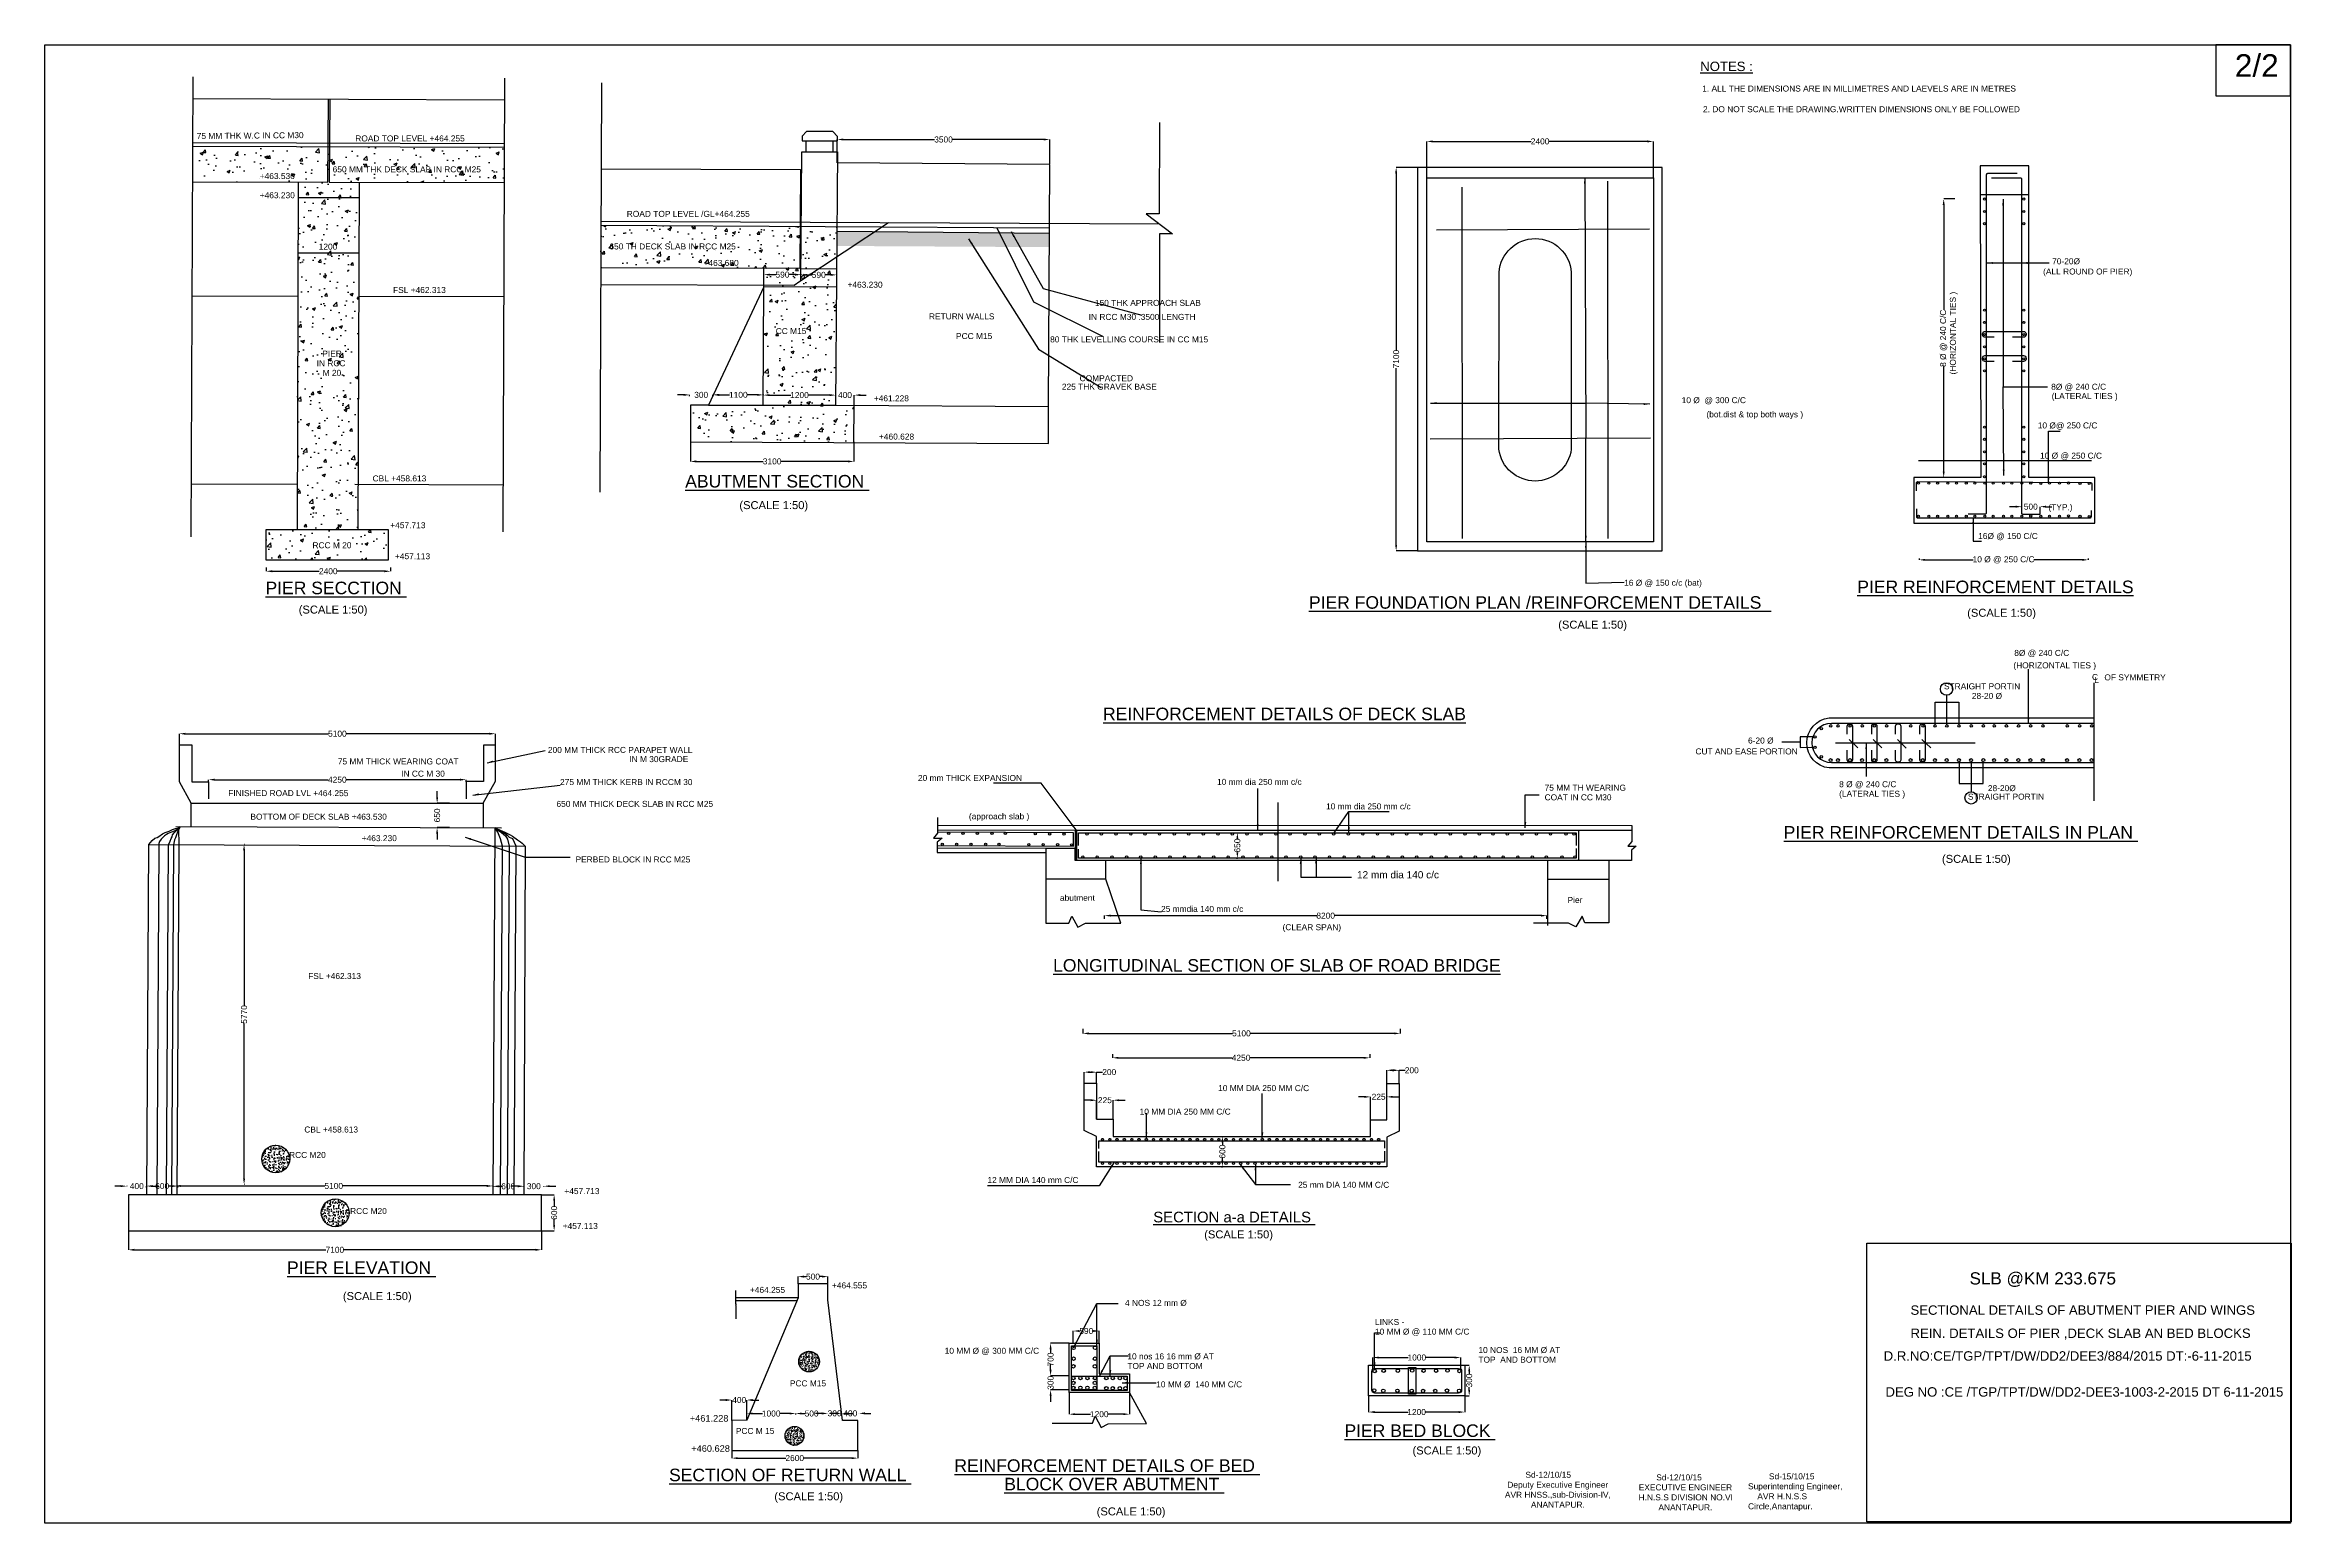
# Model space of a CAD drawing. Header units: inches. Extents: x 58881 to 96393, y 53859 to 78560.
import ezdxf

# ---------------------------------------------------------------- set-up
doc = ezdxf.new("R2010")
doc.units = ezdxf.units.IN
doc.header["$LTSCALE"] = 15
doc.header["$MEASUREMENT"] = 0
doc.layers.add('DRAWING', color=7, linetype='Continuous')
doc.layers.add('text1', color=7, linetype='Continuous')
doc.styles.get("Standard").update_dxf_attribs({"font": 'arial.ttf', "height": 100})
doc.dimstyles.get("Standard").update_dxf_attribs({"dimtxt": 0.18, "dimasz": 0.18, "dimexe": 0.18, "dimexo": 0.0625, "dimgap": 0.09, "dimtad": 0, "dimtih": 1, "dimtoh": 1, "dimdec": 4, "dimzin": 0, "dimdsep": 46, "dimtxsty": 'Standard', "dimcen": 0.09, "dimadec": 0, "dimazin": 0, "dimtfac": 1, "dimtdec": 4, "dimtofl": 0, "dimtmove": 0, "dimatfit": 3, "dimfxl": 0, "dimtolj": 1, "dimtzin": 0, "dimarcsym": 0})
pattern_1 = [(50, (0, 0), (537.9451, -47.0641), [56.25, -618.75]), (355, (0, 0), (-104.0635, 564.144), [45, -495]), (100.4514, (44.83, -3.9), (433.882, 517.0797), [47.8051, -525.8566]), (46.1842, (0, 150), (800.4308, -124.1393), [84.375, -928.125]), (96.6356, (66.7, 139.66), (700.997, 730.5884), [71.708, -788.785]), (351.1842, (0, 150), (700.9965, 730.589), [67.5, -742.5]), (21, (75, 112.5), (447.6803, -301.9642), [56.25, -618.75]), (326, (75, 112.5), (182.4865, 543.8625), [45, -495]), (71.4514, (112.3, 87.34), (630.167, 241.898), [47.8051, -525.8566]), (37.5, (0, 0), (9.1199, 249.6704), [0, -489, 0, -502.5, 0, -496.875]), (7.5, (0, 0), (197.30215, 295.8088), [0, -286.5, 0, -477.75, 0, -189.375]), (327.5, (-167.25, 0), (400.36683, -16.91615), [0, -187.5, 0, -585, 0, -776.25]), (317.5, (-242.25, 0), (437.3896, 75.0787), [0, -243.75, 0, -388.5, 0, -551.25])]

# ---------------------------------------------------------------- blocks, each defined once
blk = doc.blocks.new('*D6')
at = {"layer": 'Defpoints', "color": 0, "transparency": 16777216}
for p in [(62576, 69830), (64651, 69830), (64651, 69765)]:
    blk.add_point(p, dxfattribs=at)
at = {"layer": 'text1', "color": 0, "lineweight": -2, "transparency": 16777216}
for p, q in [((62576, 69829), (62576, 69765)), ((64651, 69829), (64651, 69765)), ((62676, 69765), (63463, 69765)), ((64551, 69765), (63763, 69765))]:
    blk.add_line(p, q, dxfattribs=at)
at = {"layer": 'text1', "color": 0, "transparency": 16777216}
for points in [[(62676, 69781), (62676, 69748), (62576, 69765)], [(64551, 69781), (64551, 69748), (64651, 69765)]]:
    blk.add_solid(points, dxfattribs=at)
at = {"layer": 'text1', "color": 0, "transparency": 16777216, "insert": (63613, 69765), "char_height": 100, "attachment_point": 5}
blk.add_mtext('\\A1;2400', dxfattribs=at)
blk = doc.blocks.new('*D7')
at = {"layer": 'Defpoints', "color": 0, "transparency": 16777216}
for p in [(69660, 71928), (72392, 71928), (72392, 71600)]:
    blk.add_point(p, dxfattribs=at)
at = {"layer": 'text1', "color": 0, "lineweight": -2, "transparency": 16777216}
for p, q in [((69660, 71928), (69660, 71600)), ((72392, 71928), (72392, 71600)), ((69760, 71600), (70877, 71600)), ((72292, 71600), (71175, 71600))]:
    blk.add_line(p, q, dxfattribs=at)
at = {"layer": 'text1', "color": 0, "transparency": 16777216}
for points in [[(69760, 71617), (69760, 71583), (69660, 71600)], [(72292, 71617), (72292, 71583), (72392, 71600)]]:
    blk.add_solid(points, dxfattribs=at)
at = {"layer": 'text1', "color": 0, "transparency": 16777216, "insert": (71026, 71600), "char_height": 100, "attachment_point": 5}
blk.add_mtext('\\A1;3100', dxfattribs=at)
blk = doc.blocks.new('*D8')
at = {"layer": 'Defpoints', "color": 0, "transparency": 16777216}
for p in [(70877, 72716), (72087, 72708), (72087, 72708)]:
    blk.add_point(p, dxfattribs=at)
at = {"layer": 'text1', "color": 0, "lineweight": -2, "transparency": 16777216}
for p, q in [((70877, 72716), (70877, 72708)), ((70977, 72708), (71338, 72708)), ((71987, 72708), (71627, 72708)), ((72087, 72708), (72087, 72708))]:
    blk.add_line(p, q, dxfattribs=at)
at = {"layer": 'text1', "color": 0, "transparency": 16777216}
for points in [[(70977, 72725), (70977, 72692), (70877, 72708)], [(71987, 72725), (71987, 72692), (72087, 72708)]]:
    blk.add_solid(points, dxfattribs=at)
at = {"layer": 'text1', "color": 0, "transparency": 16777216, "insert": (71482, 72708), "char_height": 100, "attachment_point": 5}
blk.add_mtext('\\A1;1200', dxfattribs=at)
blk = doc.blocks.new('*D9')
at = {"layer": 'Defpoints', "color": 0, "transparency": 16777216}
for p in [(70045, 72712), (70045, 72712), (70877, 72708)]:
    blk.add_point(p, dxfattribs=at)
at = {"layer": 'text1', "color": 0, "lineweight": -2, "transparency": 16777216}
for p, q in [((70045, 72712), (70045, 72712)), ((70145, 72712), (70316, 72712)), ((70777, 72712), (70605, 72712)), ((70877, 72708), (70877, 72712))]:
    blk.add_line(p, q, dxfattribs=at)
at = {"layer": 'text1', "color": 0, "transparency": 16777216}
for points in [[(70145, 72728), (70145, 72695), (70045, 72712)], [(70777, 72728), (70777, 72695), (70877, 72712)]]:
    blk.add_solid(points, dxfattribs=at)
at = {"layer": 'text1', "color": 0, "transparency": 16777216, "insert": (70461, 72712), "char_height": 100, "attachment_point": 5}
blk.add_mtext('\\A1;1100', dxfattribs=at)
blk = doc.blocks.new('*D10')
at = {"layer": 'Defpoints', "color": 0, "transparency": 16777216}
for p in [(69647, 72712), (69647, 72692), (70036, 72692)]:
    blk.add_point(p, dxfattribs=at)
at = {"layer": 'text1', "color": 0, "lineweight": -2, "transparency": 16777216}
for p, q in [((69547, 72712), (69447, 72712)), ((69647, 72692), (69647, 72712)), ((70036, 72692), (70036, 72712)), ((70136, 72712), (70236, 72712))]:
    blk.add_line(p, q, dxfattribs=at)
at = {"layer": 'text1', "color": 0, "transparency": 16777216}
for points in [[(69547, 72729), (69547, 72695), (69647, 72712)], [(70136, 72729), (70136, 72695), (70036, 72712)]]:
    blk.add_solid(points, dxfattribs=at)
at = {"layer": 'text1', "color": 0, "transparency": 16777216, "insert": (69841, 72712), "char_height": 100, "attachment_point": 5}
blk.add_mtext('\\A1;300', dxfattribs=at)
blk = doc.blocks.new('*D11')
at = {"layer": 'Defpoints', "color": 0, "transparency": 16777216}
for p in [(70887, 74725), (71508, 74721), (71508, 74721)]:
    blk.add_point(p, dxfattribs=at)
at = {"layer": 'text1', "color": 0, "lineweight": -2, "transparency": 16777216}
for p, q in [((70887, 74725), (70887, 74721)), ((70987, 74721), (71087, 74721)), ((71408, 74721), (71308, 74721)), ((71508, 74721), (71508, 74721))]:
    blk.add_line(p, q, dxfattribs=at)
at = {"layer": 'text1', "color": 0, "transparency": 16777216}
for points in [[(70987, 74738), (70987, 74704), (70887, 74721)], [(71408, 74738), (71408, 74704), (71508, 74721)]]:
    blk.add_solid(points, dxfattribs=at)
at = {"layer": 'text1', "color": 0, "transparency": 16777216, "insert": (71198, 74721), "char_height": 100, "attachment_point": 5}
blk.add_mtext('\\A1;590', dxfattribs=at)
blk = doc.blocks.new('*D12')
at = {"layer": 'Defpoints', "color": 0, "transparency": 16777216}
for p in [(71508, 74721), (72101, 74717), (72101, 74717)]:
    blk.add_point(p, dxfattribs=at)
at = {"layer": 'text1', "color": 0, "lineweight": -2, "transparency": 16777216}
for p, q in [((71508, 74721), (71508, 74717)), ((71608, 74717), (71694, 74717)), ((72001, 74717), (71915, 74717)), ((72101, 74717), (72101, 74717))]:
    blk.add_line(p, q, dxfattribs=at)
at = {"layer": 'text1', "color": 0, "transparency": 16777216}
for points in [[(71608, 74734), (71608, 74700), (71508, 74717)], [(72001, 74734), (72001, 74700), (72101, 74717)]]:
    blk.add_solid(points, dxfattribs=at)
at = {"layer": 'text1', "color": 0, "transparency": 16777216, "insert": (71804, 74717), "char_height": 100, "attachment_point": 5}
blk.add_mtext('\\A1;590', dxfattribs=at)
blk = doc.blocks.new('*D13')
at = {"layer": 'Defpoints', "color": 0, "transparency": 16777216}
for p in [(75662, 76979), (72113, 76592), (75662, 76572)]:
    blk.add_point(p, dxfattribs=at)
at = {"layer": 'text1', "color": 0, "lineweight": -2, "transparency": 16777216}
for p, q in [((72113, 76592), (72113, 76979)), ((72213, 76979), (73739, 76979)), ((75562, 76979), (74037, 76979)), ((75662, 76572), (75662, 76979))]:
    blk.add_line(p, q, dxfattribs=at)
at = {"layer": 'text1', "color": 0, "transparency": 16777216}
for points in [[(72213, 76996), (72213, 76963), (72113, 76979)], [(75562, 76996), (75562, 76963), (75662, 76979)]]:
    blk.add_solid(points, dxfattribs=at)
at = {"layer": 'text1', "color": 0, "transparency": 16777216, "insert": (73888, 76979), "char_height": 100, "attachment_point": 5}
blk.add_mtext('\\A1;3500', dxfattribs=at)
blk = doc.blocks.new('*D14')
at = {"layer": 'Defpoints', "color": 0, "transparency": 16777216}
for p in [(81959, 76947), (81959, 76340), (85743, 76340)]:
    blk.add_point(p, dxfattribs=at)
at = {"layer": 'text1', "color": 0, "lineweight": -2, "transparency": 16777216}
for p, q in [((81959, 76341), (81959, 76948)), ((82059, 76947), (83701, 76947)), ((85643, 76947), (84001, 76947)), ((85743, 76341), (85743, 76948))]:
    blk.add_line(p, q, dxfattribs=at)
at = {"layer": 'text1', "color": 0, "transparency": 16777216}
for points in [[(82059, 76964), (82059, 76931), (81959, 76947)], [(85643, 76964), (85643, 76931), (85743, 76947)]]:
    blk.add_solid(points, dxfattribs=at)
at = {"layer": 'text1', "color": 0, "transparency": 16777216, "insert": (83851, 76947), "char_height": 100, "attachment_point": 5}
blk.add_mtext('\\A1;2400', dxfattribs=at)
blk = doc.blocks.new('*D15')
at = {"layer": 'Defpoints', "color": 0, "transparency": 16777216}
for p in [(81806, 76514), (81447, 70106), (81806, 70106)]:
    blk.add_point(p, dxfattribs=at)
at = {"layer": 'text1', "color": 0, "lineweight": -2, "transparency": 16777216}
for p, q in [((81806, 76514), (81447, 76514)), ((81447, 76414), (81447, 73458)), ((81447, 70206), (81447, 73161)), ((81806, 70106), (81447, 70106))]:
    blk.add_line(p, q, dxfattribs=at)
at = {"layer": 'text1', "color": 0, "transparency": 16777216}
for points in [[(81430, 76414), (81464, 76414), (81447, 76514)], [(81430, 70206), (81464, 70206), (81447, 70106)]]:
    blk.add_solid(points, dxfattribs=at)
at = {"layer": 'text1', "color": 0, "transparency": 16777216, "insert": (81447, 73310), "char_height": 100, "attachment_point": 5, "rotation": 90}
blk.add_mtext('\\A1;7100', dxfattribs=at)
blk = doc.blocks.new('*D16')
at = {"layer": 'Defpoints', "color": 0, "transparency": 16777216}
for p in [(90591, 75987), (90779, 75987), (90779, 71330)]:
    blk.add_point(p, dxfattribs=at)
at = {"layer": 'text1', "color": 0, "lineweight": -2, "transparency": 16777216}
for p, q in [((90779, 75987), (90591, 75987)), ((90591, 75887), (90591, 74131)), ((90591, 71430), (90591, 73185)), ((90779, 71330), (90591, 71330))]:
    blk.add_line(p, q, dxfattribs=at)
at = {"layer": 'text1', "color": 0, "transparency": 16777216}
for points in [[(90575, 75887), (90608, 75887), (90591, 75987)], [(90575, 71430), (90608, 71430), (90591, 71330)]]:
    blk.add_solid(points, dxfattribs=at)
at = {"layer": 'text1', "color": 0, "transparency": 16777216, "insert": (90591, 73658), "char_height": 100, "attachment_point": 5, "rotation": 90}
blk.add_mtext('\\A1;8 Ø @ 240 C/C', dxfattribs=at)
blk = doc.blocks.new('*D17')
at = {"layer": 'Defpoints', "color": 0, "transparency": 16777216}
for p in [(90180, 69976), (93004, 69976), (93004, 69955)]:
    blk.add_point(p, dxfattribs=at)
at = {"layer": 'text1', "color": 0, "lineweight": -2, "transparency": 16777216}
for p, q in [((90180, 69976), (90180, 69955)), ((90280, 69955), (91085, 69955)), ((92904, 69955), (92099, 69955)), ((93004, 69976), (93004, 69955))]:
    blk.add_line(p, q, dxfattribs=at)
at = {"layer": 'text1', "color": 0, "transparency": 16777216}
for points in [[(90280, 69972), (90280, 69939), (90180, 69955)], [(92904, 69972), (92904, 69939), (93004, 69955)]]:
    blk.add_solid(points, dxfattribs=at)
at = {"layer": 'text1', "color": 0, "transparency": 16777216, "insert": (91592, 69955), "char_height": 100, "attachment_point": 5}
blk.add_mtext('\\A1;10 Ø @ 250 C/C', dxfattribs=at)
blk = doc.blocks.new('*D18')
at = {"layer": 'Defpoints', "color": 0, "transparency": 16777216}
for p in [(76577, 63959), (83964, 64010), (83964, 63959)]:
    blk.add_point(p, dxfattribs=at)
at = {"layer": 'text1', "color": 0, "lineweight": -2, "transparency": 16777216}
for p, q in [((76577, 63959), (76577, 64010)), ((76677, 64010), (80121, 64010)), ((83864, 64010), (80420, 64010)), ((83964, 63959), (83964, 64010))]:
    blk.add_line(p, q, dxfattribs=at)
at = {"layer": 'text1', "color": 0, "transparency": 16777216}
for points in [[(76677, 64027), (76677, 63994), (76577, 64010)], [(83864, 64027), (83864, 63994), (83964, 64010)]]:
    blk.add_solid(points, dxfattribs=at)
at = {"layer": 'text1', "color": 0, "transparency": 16777216, "insert": (80270, 64010), "char_height": 100, "attachment_point": 5}
blk.add_mtext('\\A1;8200', dxfattribs=at)
blk = doc.blocks.new('*D19')
at = {"layer": 'Defpoints', "color": 0, "transparency": 16777216}
for p in [(78783, 65393), (78795, 65393), (78783, 64970)]:
    blk.add_point(p, dxfattribs=at)
at = {"layer": 'text1', "color": 0, "lineweight": -2, "transparency": 16777216}
for p, q in [((78783, 65393), (78795, 65393)), ((78795, 65293), (78795, 65292)), ((78783, 64970), (78795, 64970)), ((78795, 65070), (78795, 65071))]:
    blk.add_line(p, q, dxfattribs=at)
at = {"layer": 'text1', "color": 0, "transparency": 16777216}
for points in [[(78779, 65293), (78812, 65293), (78795, 65393)], [(78779, 65070), (78812, 65070), (78795, 64970)]]:
    blk.add_solid(points, dxfattribs=at)
at = {"layer": 'text1', "color": 0, "transparency": 16777216, "insert": (78795, 65181), "char_height": 100, "attachment_point": 5, "rotation": 90}
blk.add_mtext('\\A1;650', dxfattribs=at)
blk = doc.blocks.new('*D20')
at = {"layer": 'Defpoints', "color": 0, "transparency": 16777216}
for p in [(62212, 65201), (62207, 59516), (62212, 59516)]:
    blk.add_point(p, dxfattribs=at)
at = {"layer": 'text1', "color": 0, "lineweight": -2, "transparency": 16777216}
for p, q in [((62211, 65201), (62206, 65201)), ((62207, 65101), (62207, 62508)), ((62207, 59616), (62207, 62209)), ((62211, 59516), (62206, 59516))]:
    blk.add_line(p, q, dxfattribs=at)
at = {"layer": 'text1', "color": 0, "transparency": 16777216}
for points in [[(62190, 65101), (62223, 65101), (62207, 65201)], [(62190, 59616), (62223, 59616), (62207, 59516)]]:
    blk.add_solid(points, dxfattribs=at)
at = {"layer": 'text1', "color": 0, "transparency": 16777216, "insert": (62207, 62359), "char_height": 100, "attachment_point": 5, "rotation": 90}
blk.add_mtext('\\A1;5770', dxfattribs=at)
blk = doc.blocks.new('*D21')
at = {"layer": 'Defpoints', "color": 0, "transparency": 16777216}
for p in [(60579, 59466), (61099, 59491), (61099, 59466)]:
    blk.add_point(p, dxfattribs=at)
at = {"layer": 'text1', "color": 0, "lineweight": -2, "transparency": 16777216}
for p, q in [((60579, 59466), (60579, 59491)), ((60679, 59491), (60728, 59491)), ((60999, 59491), (60949, 59491)), ((61099, 59466), (61099, 59491))]:
    blk.add_line(p, q, dxfattribs=at)
at = {"layer": 'text1', "color": 0, "transparency": 16777216}
for points in [[(60679, 59508), (60679, 59474), (60579, 59491)], [(60999, 59508), (60999, 59474), (61099, 59491)]]:
    blk.add_solid(points, dxfattribs=at)
at = {"layer": 'text1', "color": 0, "transparency": 16777216, "insert": (60839, 59491), "char_height": 100, "attachment_point": 5}
blk.add_mtext('\\A1;600', dxfattribs=at)
blk = doc.blocks.new('*D22')
at = {"layer": 'Defpoints', "color": 0, "transparency": 16777216}
for p in [(60248, 59494), (60248, 59490), (60582, 59494)]:
    blk.add_point(p, dxfattribs=at)
at = {"layer": 'text1', "color": 0, "lineweight": -2, "transparency": 16777216}
for p, q in [((60148, 59490), (60048, 59490)), ((60248, 59494), (60248, 59490)), ((60582, 59494), (60582, 59490)), ((60682, 59490), (60782, 59490))]:
    blk.add_line(p, q, dxfattribs=at)
at = {"layer": 'text1', "color": 0, "transparency": 16777216}
for points in [[(60148, 59507), (60148, 59474), (60248, 59490)], [(60682, 59507), (60682, 59474), (60582, 59490)]]:
    blk.add_solid(points, dxfattribs=at)
at = {"layer": 'text1', "color": 0, "transparency": 16777216, "insert": (60415, 59490), "char_height": 100, "attachment_point": 5}
blk.add_mtext('\\A1;400', dxfattribs=at)
blk = doc.blocks.new('*D23')
at = {"layer": 'Defpoints', "color": 0, "transparency": 16777216}
for p in [(61049, 59483), (66360, 59493), (66360, 59489)]:
    blk.add_point(p, dxfattribs=at)
at = {"layer": 'text1', "color": 0, "lineweight": -2, "transparency": 16777216}
for p, q in [((61049, 59483), (61049, 59493)), ((61149, 59493), (63555, 59493)), ((66260, 59493), (63853, 59493)), ((66360, 59489), (66360, 59493))]:
    blk.add_line(p, q, dxfattribs=at)
at = {"layer": 'text1', "color": 0, "transparency": 16777216}
for points in [[(61149, 59510), (61149, 59476), (61049, 59493)], [(66260, 59510), (66260, 59476), (66360, 59493)]]:
    blk.add_solid(points, dxfattribs=at)
at = {"layer": 'text1', "color": 0, "transparency": 16777216, "insert": (63704, 59493), "char_height": 100, "attachment_point": 5}
blk.add_mtext('\\A1;5100', dxfattribs=at)
blk = doc.blocks.new('*D24')
at = {"layer": 'Defpoints', "color": 0, "transparency": 16777216}
for p in [(66360, 59489), (66877, 59487), (66877, 59487)]:
    blk.add_point(p, dxfattribs=at)
at = {"layer": 'text1', "color": 0, "lineweight": -2, "transparency": 16777216}
for p, q in [((66360, 59489), (66360, 59487)), ((66460, 59487), (66508, 59487)), ((66777, 59487), (66729, 59487)), ((66877, 59487), (66877, 59487))]:
    blk.add_line(p, q, dxfattribs=at)
at = {"layer": 'text1', "color": 0, "transparency": 16777216}
for points in [[(66460, 59504), (66460, 59470), (66360, 59487)], [(66777, 59504), (66777, 59470), (66877, 59487)]]:
    blk.add_solid(points, dxfattribs=at)
at = {"layer": 'text1', "color": 0, "transparency": 16777216, "insert": (66618, 59487), "char_height": 100, "attachment_point": 5}
blk.add_mtext('\\A1;600', dxfattribs=at)
blk = doc.blocks.new('*D25')
at = {"layer": 'Defpoints', "color": 0, "transparency": 16777216}
for p in [(66877, 59485), (67212, 59489), (67212, 59485)]:
    blk.add_point(p, dxfattribs=at)
at = {"layer": 'text1', "color": 0, "lineweight": -2, "transparency": 16777216}
for p, q in [((66777, 59489), (66677, 59489)), ((66877, 59485), (66877, 59490)), ((67212, 59485), (67212, 59490)), ((67312, 59489), (67412, 59489))]:
    blk.add_line(p, q, dxfattribs=at)
at = {"layer": 'text1', "color": 0, "transparency": 16777216}
for points in [[(66777, 59506), (66777, 59473), (66877, 59489)], [(67312, 59506), (67312, 59473), (67212, 59489)]]:
    blk.add_solid(points, dxfattribs=at)
at = {"layer": 'text1', "color": 0, "transparency": 16777216, "insert": (67045, 59489), "char_height": 100, "attachment_point": 5}
blk.add_mtext('\\A1;300', dxfattribs=at)
blk = doc.blocks.new('*D26')
at = {"layer": 'Defpoints', "color": 0, "transparency": 16777216}
for p in [(67172, 59347), (67172, 58743), (67385, 58743)]:
    blk.add_point(p, dxfattribs=at)
at = {"layer": 'text1', "color": 0, "lineweight": -2, "transparency": 16777216}
for p, q in [((67172, 59347), (67386, 59347)), ((67385, 59247), (67385, 59156)), ((67385, 58843), (67385, 58934)), ((67172, 58743), (67386, 58743))]:
    blk.add_line(p, q, dxfattribs=at)
at = {"layer": 'text1', "color": 0, "transparency": 16777216}
for points in [[(67369, 59247), (67402, 59247), (67385, 59347)], [(67369, 58843), (67402, 58843), (67385, 58743)]]:
    blk.add_solid(points, dxfattribs=at)
at = {"layer": 'text1', "color": 0, "transparency": 16777216, "insert": (67385, 59045), "char_height": 100, "attachment_point": 5, "rotation": 90}
blk.add_mtext('\\A1;600', dxfattribs=at)
blk = doc.blocks.new('*D27')
at = {"layer": 'Defpoints', "color": 0, "transparency": 16777216}
for p in [(60274, 58743), (67172, 58743), (67172, 58426)]:
    blk.add_point(p, dxfattribs=at)
at = {"layer": 'text1', "color": 0, "lineweight": -2, "transparency": 16777216}
for p, q in [((60274, 58743), (60274, 58426)), ((67172, 58743), (67172, 58426)), ((60374, 58426), (63574, 58426)), ((67072, 58426), (63872, 58426))]:
    blk.add_line(p, q, dxfattribs=at)
at = {"layer": 'text1', "color": 0, "transparency": 16777216}
for points in [[(60374, 58443), (60374, 58409), (60274, 58426)], [(67072, 58443), (67072, 58409), (67172, 58426)]]:
    blk.add_solid(points, dxfattribs=at)
at = {"layer": 'text1', "color": 0, "transparency": 16777216, "insert": (63723, 58426), "char_height": 100, "attachment_point": 5}
blk.add_mtext('\\A1;7100', dxfattribs=at)
blk = doc.blocks.new('*D28')
at = {"layer": 'Defpoints', "color": 0, "transparency": 16777216}
for p in [(71458, 57860), (71957, 57978), (71957, 57860)]:
    blk.add_point(p, dxfattribs=at)
at = {"layer": 'text1', "color": 0, "lineweight": -2, "transparency": 16777216}
for p, q in [((71458, 57860), (71458, 57979)), ((71558, 57978), (71597, 57978)), ((71857, 57978), (71818, 57978)), ((71957, 57860), (71957, 57979))]:
    blk.add_line(p, q, dxfattribs=at)
at = {"layer": 'text1', "color": 0, "transparency": 16777216}
for points in [[(71558, 57995), (71558, 57962), (71458, 57978)], [(71857, 57995), (71857, 57962), (71957, 57978)]]:
    blk.add_solid(points, dxfattribs=at)
at = {"layer": 'text1', "color": 0, "transparency": 16777216, "insert": (71708, 57978), "char_height": 100, "attachment_point": 5}
blk.add_mtext('\\A1;500', dxfattribs=at)
blk = doc.blocks.new('*D29')
at = {"layer": 'Defpoints', "color": 0, "transparency": 16777216}
for p in [(70601, 55916), (70351, 55572), (70601, 55572)]:
    blk.add_point(p, dxfattribs=at)
at = {"layer": 'text1', "color": 0, "lineweight": -2, "transparency": 16777216}
for p, q in [((70251, 55916), (70151, 55916)), ((70351, 55572), (70351, 55916)), ((70601, 55572), (70601, 55916)), ((70701, 55916), (70801, 55916))]:
    blk.add_line(p, q, dxfattribs=at)
at = {"layer": 'text1', "color": 0, "transparency": 16777216}
for points in [[(70251, 55933), (70251, 55899), (70351, 55916)], [(70701, 55933), (70701, 55899), (70601, 55916)]]:
    blk.add_solid(points, dxfattribs=at)
at = {"layer": 'text1', "color": 0, "transparency": 16777216, "insert": (70476, 55916), "char_height": 100, "attachment_point": 5}
blk.add_mtext('\\A1;400', dxfattribs=at)
blk = doc.blocks.new('*D30')
at = {"layer": 'Defpoints', "color": 0, "transparency": 16777216}
for p in [(70601, 55673), (71419, 55690), (71419, 55673)]:
    blk.add_point(p, dxfattribs=at)
at = {"layer": 'text1', "color": 0, "lineweight": -2, "transparency": 16777216}
for p, q in [((70601, 55673), (70601, 55690)), ((70701, 55690), (70865, 55690)), ((71319, 55690), (71154, 55690)), ((71419, 55673), (71419, 55690))]:
    blk.add_line(p, q, dxfattribs=at)
at = {"layer": 'text1', "color": 0, "transparency": 16777216}
for points in [[(70701, 55707), (70701, 55674), (70601, 55690)], [(71319, 55707), (71319, 55674), (71419, 55690)]]:
    blk.add_solid(points, dxfattribs=at)
at = {"layer": 'text1', "color": 0, "transparency": 16777216, "insert": (71010, 55690), "char_height": 100, "attachment_point": 5}
blk.add_mtext('\\A1;1000', dxfattribs=at)
blk = doc.blocks.new('*D31')
at = {"layer": 'Defpoints', "color": 0, "transparency": 16777216}
for p in [(71419, 55690), (71951, 55690), (71951, 55690)]:
    blk.add_point(p, dxfattribs=at)
at = {"layer": 'text1', "color": 0, "lineweight": -2, "transparency": 16777216}
for p, q in [((71419, 55690), (71419, 55691)), ((71519, 55690), (71575, 55690)), ((71851, 55690), (71796, 55690)), ((71951, 55690), (71951, 55691))]:
    blk.add_line(p, q, dxfattribs=at)
at = {"layer": 'text1', "color": 0, "transparency": 16777216}
for points in [[(71519, 55707), (71519, 55674), (71419, 55690)], [(71851, 55707), (71851, 55674), (71951, 55690)]]:
    blk.add_solid(points, dxfattribs=at)
at = {"layer": 'text1', "color": 0, "transparency": 16777216, "insert": (71685, 55690), "char_height": 100, "attachment_point": 5}
blk.add_mtext('\\A1;500', dxfattribs=at)
blk = doc.blocks.new('*D32')
at = {"layer": 'Defpoints', "color": 0, "transparency": 16777216}
for p in [(71951, 55691), (72187, 55693), (72187, 55671)]:
    blk.add_point(p, dxfattribs=at)
at = {"layer": 'text1', "color": 0, "lineweight": -2, "transparency": 16777216}
for p, q in [((71851, 55693), (71751, 55693)), ((71951, 55691), (71951, 55693)), ((72187, 55671), (72187, 55693)), ((72287, 55693), (72387, 55693))]:
    blk.add_line(p, q, dxfattribs=at)
at = {"layer": 'text1', "color": 0, "transparency": 16777216}
for points in [[(71851, 55710), (71851, 55676), (71951, 55693)], [(72287, 55710), (72287, 55676), (72187, 55693)]]:
    blk.add_solid(points, dxfattribs=at)
at = {"layer": 'text1', "color": 0, "transparency": 16777216, "insert": (72069, 55693), "char_height": 100, "attachment_point": 5}
blk.add_mtext('\\A1;300', dxfattribs=at)
blk = doc.blocks.new('*D33')
at = {"layer": 'Defpoints', "color": 0, "transparency": 16777216}
for p in [(72187, 55693), (72476, 55693), (72476, 55693)]:
    blk.add_point(p, dxfattribs=at)
at = {"layer": 'text1', "color": 0, "lineweight": -2, "transparency": 16777216}
for p, q in [((72087, 55693), (71987, 55693)), ((72187, 55693), (72187, 55693)), ((72476, 55693), (72476, 55693)), ((72576, 55693), (72676, 55693))]:
    blk.add_line(p, q, dxfattribs=at)
at = {"layer": 'text1', "color": 0, "transparency": 16777216}
for points in [[(72087, 55710), (72087, 55676), (72187, 55693)], [(72576, 55710), (72576, 55676), (72476, 55693)]]:
    blk.add_solid(points, dxfattribs=at)
at = {"layer": 'text1', "color": 0, "transparency": 16777216, "insert": (72331, 55693), "char_height": 100, "attachment_point": 5}
blk.add_mtext('\\A1;400', dxfattribs=at)
blk = doc.blocks.new('*D34')
at = {"layer": 'Defpoints', "color": 0, "transparency": 16777216}
for p in [(70351, 55074), (70351, 54945), (72456, 55074)]:
    blk.add_point(p, dxfattribs=at)
at = {"layer": 'text1', "color": 0, "lineweight": -2, "transparency": 16777216}
for p, q in [((70351, 55074), (70351, 54945)), ((70451, 54945), (71253, 54945)), ((72356, 54945), (71553, 54945)), ((72456, 55074), (72456, 54945))]:
    blk.add_line(p, q, dxfattribs=at)
at = {"layer": 'text1', "color": 0, "transparency": 16777216}
for points in [[(70451, 54961), (70451, 54928), (70351, 54945)], [(72356, 54961), (72356, 54928), (72456, 54945)]]:
    blk.add_solid(points, dxfattribs=at)
at = {"layer": 'text1', "color": 0, "transparency": 16777216, "insert": (71403, 54945), "char_height": 100, "attachment_point": 5}
blk.add_mtext('\\A1;2600', dxfattribs=at)
blk = doc.blocks.new('*D35')
at = {"layer": 'Defpoints', "color": 0, "transparency": 16777216}
for p in [(75985, 56043), (76992, 56043), (76992, 55679)]:
    blk.add_point(p, dxfattribs=at)
at = {"layer": 'text1', "color": 0, "lineweight": -2, "transparency": 16777216}
for p, q in [((75985, 56043), (75985, 55679)), ((76992, 56043), (76992, 55679)), ((76085, 55679), (76344, 55679)), ((76892, 55679), (76633, 55679))]:
    blk.add_line(p, q, dxfattribs=at)
at = {"layer": 'text1', "color": 0, "transparency": 16777216}
for points in [[(76085, 55696), (76085, 55663), (75985, 55679)], [(76892, 55696), (76892, 55663), (76992, 55679)]]:
    blk.add_solid(points, dxfattribs=at)
at = {"layer": 'text1', "color": 0, "transparency": 16777216, "insert": (76489, 55679), "char_height": 100, "attachment_point": 5}
blk.add_mtext('\\A1;1200', dxfattribs=at)
blk = doc.blocks.new('*D36')
at = {"layer": 'Defpoints', "color": 0, "transparency": 16777216}
for p in [(75985, 56322), (75676, 56087), (75985, 56087)]:
    blk.add_point(p, dxfattribs=at)
at = {"layer": 'text1', "color": 0, "lineweight": -2, "transparency": 16777216}
for p, q in [((75676, 56422), (75676, 56522)), ((75985, 56322), (75676, 56322)), ((75985, 56087), (75676, 56087)), ((75676, 55987), (75676, 55887))]:
    blk.add_line(p, q, dxfattribs=at)
at = {"layer": 'text1', "color": 0, "transparency": 16777216}
for points in [[(75659, 56422), (75693, 56422), (75676, 56322)], [(75659, 55987), (75693, 55987), (75676, 56087)]]:
    blk.add_solid(points, dxfattribs=at)
at = {"layer": 'text1', "color": 0, "transparency": 16777216, "insert": (75676, 56204), "char_height": 100, "attachment_point": 5, "rotation": 90}
blk.add_mtext('\\A1;300', dxfattribs=at)
blk = doc.blocks.new('*D37')
at = {"layer": 'Defpoints', "color": 0, "transparency": 16777216}
for p in [(75676, 56864), (75985, 56864), (75985, 56322)]:
    blk.add_point(p, dxfattribs=at)
at = {"layer": 'text1', "color": 0, "lineweight": -2, "transparency": 16777216}
for p, q in [((75985, 56864), (75676, 56864)), ((75676, 56764), (75676, 56703)), ((75676, 56422), (75676, 56483)), ((75985, 56322), (75676, 56322))]:
    blk.add_line(p, q, dxfattribs=at)
at = {"layer": 'text1', "color": 0, "transparency": 16777216}
for points in [[(75659, 56764), (75693, 56764), (75676, 56864)], [(75659, 56422), (75693, 56422), (75676, 56322)]]:
    blk.add_solid(points, dxfattribs=at)
at = {"layer": 'text1', "color": 0, "transparency": 16777216, "insert": (75676, 56593), "char_height": 100, "attachment_point": 5, "rotation": 90}
blk.add_mtext('\\A1;700', dxfattribs=at)
blk = doc.blocks.new('*D38')
at = {"layer": 'Defpoints', "color": 0, "transparency": 16777216}
for p in [(76490, 57069), (76054, 56864), (76490, 56864)]:
    blk.add_point(p, dxfattribs=at)
at = {"layer": 'text1', "color": 0, "lineweight": -2, "transparency": 16777216}
for p, q in [((76054, 56864), (76054, 57070)), ((76154, 57069), (76161, 57069)), ((76390, 57069), (76382, 57069)), ((76490, 56864), (76490, 57070))]:
    blk.add_line(p, q, dxfattribs=at)
at = {"layer": 'text1', "color": 0, "transparency": 16777216}
for points in [[(76154, 57086), (76154, 57053), (76054, 57069)], [(76390, 57086), (76390, 57053), (76490, 57069)]]:
    blk.add_solid(points, dxfattribs=at)
at = {"layer": 'text1', "color": 0, "transparency": 16777216, "insert": (76272, 57069), "char_height": 100, "attachment_point": 5}
blk.add_mtext('\\A1;590', dxfattribs=at)
blk = doc.blocks.new('*D39')
at = {"layer": 'Defpoints', "color": 0, "transparency": 16777216}
for p in [(80987, 55986), (82592, 55986), (82592, 55715)]:
    blk.add_point(p, dxfattribs=at)
at = {"layer": 'text1', "color": 0, "lineweight": -2, "transparency": 16777216}
for p, q in [((80987, 55986), (80987, 55715)), ((82592, 55986), (82592, 55715)), ((81087, 55715), (81645, 55715)), ((82492, 55715), (81934, 55715))]:
    blk.add_line(p, q, dxfattribs=at)
at = {"layer": 'text1', "color": 0, "transparency": 16777216}
for points in [[(81087, 55732), (81087, 55698), (80987, 55715)], [(82492, 55732), (82492, 55698), (82592, 55715)]]:
    blk.add_solid(points, dxfattribs=at)
at = {"layer": 'text1', "color": 0, "transparency": 16777216, "insert": (81789, 55715), "char_height": 100, "attachment_point": 5}
blk.add_mtext('\\A1;1200', dxfattribs=at)
blk = doc.blocks.new('*D40')
at = {"layer": 'Defpoints', "color": 0, "transparency": 16777216}
for p in [(82588, 56497), (82667, 56497), (82588, 55986)]:
    blk.add_point(p, dxfattribs=at)
at = {"layer": 'text1', "color": 0, "lineweight": -2, "transparency": 16777216}
for p, q in [((82588, 56497), (82668, 56497)), ((82667, 56397), (82667, 56352)), ((82588, 55986), (82668, 55986)), ((82667, 56086), (82667, 56131))]:
    blk.add_line(p, q, dxfattribs=at)
at = {"layer": 'text1', "color": 0, "transparency": 16777216}
for points in [[(82651, 56397), (82684, 56397), (82667, 56497)], [(82651, 56086), (82684, 56086), (82667, 55986)]]:
    blk.add_solid(points, dxfattribs=at)
at = {"layer": 'text1', "color": 0, "transparency": 16777216, "insert": (82667, 56242), "char_height": 100, "attachment_point": 5, "rotation": 90}
blk.add_mtext('\\A1;300', dxfattribs=at)
blk = doc.blocks.new('*D41')
at = {"layer": 'Defpoints', "color": 0, "transparency": 16777216}
for p in [(81057, 56429), (82526, 56626), (82526, 56429)]:
    blk.add_point(p, dxfattribs=at)
at = {"layer": 'text1', "color": 0, "lineweight": -2, "transparency": 16777216}
for p, q in [((81057, 56429), (81057, 56626)), ((81157, 56626), (81647, 56626)), ((82426, 56626), (81936, 56626)), ((82526, 56429), (82526, 56626))]:
    blk.add_line(p, q, dxfattribs=at)
at = {"layer": 'text1', "color": 0, "transparency": 16777216}
for points in [[(81157, 56642), (81157, 56609), (81057, 56626)], [(82426, 56642), (82426, 56609), (82526, 56626)]]:
    blk.add_solid(points, dxfattribs=at)
at = {"layer": 'text1', "color": 0, "transparency": 16777216, "insert": (81792, 56626), "char_height": 100, "attachment_point": 5}
blk.add_mtext('\\A1;1000', dxfattribs=at)
blk = doc.blocks.new('*D42')
at = {"layer": 'Defpoints', "color": 0, "transparency": 16777216}
for p in [(76213, 62119), (81514, 62119), (81514, 62042)]:
    blk.add_point(p, dxfattribs=at)
at = {"layer": 'text1', "color": 0, "lineweight": -2, "transparency": 16777216}
for p, q in [((76213, 62119), (76213, 62042)), ((76313, 62042), (78714, 62042)), ((81414, 62042), (79013, 62042)), ((81514, 62119), (81514, 62042))]:
    blk.add_line(p, q, dxfattribs=at)
at = {"layer": 'text1', "color": 0, "transparency": 16777216}
for points in [[(76313, 62059), (76313, 62025), (76213, 62042)], [(81414, 62059), (81414, 62025), (81514, 62042)]]:
    blk.add_solid(points, dxfattribs=at)
at = {"layer": 'text1', "color": 0, "transparency": 16777216, "insert": (78863, 62042), "char_height": 100, "attachment_point": 5}
blk.add_mtext('\\A1;5100', dxfattribs=at)
blk = doc.blocks.new('*D43')
at = {"layer": 'Defpoints', "color": 0, "transparency": 16777216}
for p in [(76709, 61693), (76709, 61634), (81005, 61693)]:
    blk.add_point(p, dxfattribs=at)
at = {"layer": 'text1', "color": 0, "lineweight": -2, "transparency": 16777216}
for p, q in [((76709, 61693), (76709, 61634)), ((76809, 61634), (78706, 61634)), ((80905, 61634), (79008, 61634)), ((81005, 61693), (81005, 61634))]:
    blk.add_line(p, q, dxfattribs=at)
at = {"layer": 'text1', "color": 0, "transparency": 16777216}
for points in [[(76809, 61651), (76809, 61618), (76709, 61634)], [(80905, 61651), (80905, 61618), (81005, 61634)]]:
    blk.add_solid(points, dxfattribs=at)
at = {"layer": 'text1', "color": 0, "transparency": 16777216, "insert": (78857, 61634), "char_height": 100, "attachment_point": 5}
blk.add_mtext('\\A1;4250', dxfattribs=at)
blk = doc.blocks.new('*D44')
at = {"layer": 'Defpoints', "color": 0, "transparency": 16777216}
for p in [(76235, 61213), (76445, 61395), (76445, 61213)]:
    blk.add_point(p, dxfattribs=at)
at = {"layer": 'text1', "color": 0, "lineweight": -2, "transparency": 16777216}
for p, q in [((76235, 61213), (76235, 61395)), ((76335, 61395), (76345, 61395)), ((76445, 61213), (76445, 61395)), ((76445, 61395), (76545, 61395))]:
    blk.add_line(p, q, dxfattribs=at)
at = {"layer": 'text1', "color": 0, "transparency": 16777216}
for points in [[(76335, 61411), (76335, 61378), (76235, 61395)], [(76345, 61411), (76345, 61378), (76445, 61395)]]:
    blk.add_solid(points, dxfattribs=at)
at = {"layer": 'text1', "color": 0, "transparency": 16777216, "insert": (76656, 61395), "char_height": 100, "attachment_point": 5}
blk.add_mtext('\\A1;200', dxfattribs=at)
blk = doc.blocks.new('*D45')
at = {"layer": 'Defpoints', "color": 0, "transparency": 16777216}
for p in [(76721, 60926), (76445, 60609), (76721, 60609)]:
    blk.add_point(p, dxfattribs=at)
at = {"layer": 'text1', "color": 0, "lineweight": -2, "transparency": 16777216}
for p, q in [((76345, 60926), (76245, 60926)), ((76445, 60609), (76445, 60926)), ((76721, 60609), (76721, 60926)), ((76821, 60926), (76921, 60926))]:
    blk.add_line(p, q, dxfattribs=at)
at = {"layer": 'text1', "color": 0, "transparency": 16777216}
for points in [[(76345, 60942), (76345, 60909), (76445, 60926)], [(76821, 60942), (76821, 60909), (76721, 60926)]]:
    blk.add_solid(points, dxfattribs=at)
at = {"layer": 'text1', "color": 0, "transparency": 16777216, "insert": (76583, 60926), "char_height": 100, "attachment_point": 5}
blk.add_mtext('\\A1;225', dxfattribs=at)
blk = doc.blocks.new('*D46')
at = {"layer": 'Defpoints', "color": 0, "transparency": 16777216}
for p in [(81291, 61206), (81497, 61426), (81497, 61206)]:
    blk.add_point(p, dxfattribs=at)
at = {"layer": 'text1', "color": 0, "lineweight": -2, "transparency": 16777216}
for p, q in [((81291, 61206), (81291, 61426)), ((81391, 61426), (81397, 61426)), ((81497, 61206), (81497, 61426)), ((81497, 61426), (81597, 61426))]:
    blk.add_line(p, q, dxfattribs=at)
at = {"layer": 'text1', "color": 0, "transparency": 16777216}
for points in [[(81391, 61443), (81391, 61409), (81291, 61426)], [(81397, 61443), (81397, 61409), (81497, 61426)]]:
    blk.add_solid(points, dxfattribs=at)
at = {"layer": 'text1', "color": 0, "transparency": 16777216, "insert": (81708, 61426), "char_height": 100, "attachment_point": 5}
blk.add_mtext('\\A1;200', dxfattribs=at)
blk = doc.blocks.new('*D47')
at = {"layer": 'Defpoints', "color": 0, "transparency": 16777216}
for p in [(81291, 60982), (81017, 60599), (81291, 60599)]:
    blk.add_point(p, dxfattribs=at)
at = {"layer": 'text1', "color": 0, "lineweight": -2, "transparency": 16777216}
for p, q in [((80917, 60982), (80817, 60982)), ((81017, 60599), (81017, 60982)), ((81291, 60599), (81291, 60982)), ((81391, 60982), (81491, 60982))]:
    blk.add_line(p, q, dxfattribs=at)
at = {"layer": 'text1', "color": 0, "transparency": 16777216}
for points in [[(80917, 60998), (80917, 60965), (81017, 60982)], [(81391, 60998), (81391, 60965), (81291, 60982)]]:
    blk.add_solid(points, dxfattribs=at)
at = {"layer": 'text1', "color": 0, "transparency": 16777216, "insert": (81154, 60982), "char_height": 100, "attachment_point": 5}
blk.add_mtext('\\A1;225', dxfattribs=at)
blk = doc.blocks.new('*D48')
at = {"layer": 'Defpoints', "color": 0, "transparency": 16777216}
for p in [(61127, 67050), (61127, 66865), (66404, 66861)]:
    blk.add_point(p, dxfattribs=at)
at = {"layer": 'text1', "color": 0, "lineweight": -2, "transparency": 16777216}
for p, q in [((61127, 66865), (61127, 67050)), ((61227, 67050), (63616, 67050)), ((66304, 67050), (63915, 67050)), ((66404, 66861), (66404, 67050))]:
    blk.add_line(p, q, dxfattribs=at)
at = {"layer": 'text1', "color": 0, "transparency": 16777216}
for points in [[(61227, 67066), (61227, 67033), (61127, 67050)], [(66304, 67066), (66304, 67033), (66404, 67050)]]:
    blk.add_solid(points, dxfattribs=at)
at = {"layer": 'text1', "color": 0, "transparency": 16777216, "insert": (63765, 67050), "char_height": 100, "attachment_point": 5}
blk.add_mtext('\\A1;5100', dxfattribs=at)
blk = doc.blocks.new('*D49')
at = {"layer": 'Defpoints', "color": 0, "transparency": 16777216}
for p in [(61614, 66245), (65915, 66282), (65915, 66245)]:
    blk.add_point(p, dxfattribs=at)
at = {"layer": 'text1', "color": 0, "lineweight": -2, "transparency": 16777216}
for p, q in [((61614, 66245), (61614, 66282)), ((61714, 66282), (63613, 66282)), ((65815, 66282), (63916, 66282)), ((65915, 66245), (65915, 66282))]:
    blk.add_line(p, q, dxfattribs=at)
at = {"layer": 'text1', "color": 0, "transparency": 16777216}
for points in [[(61714, 66299), (61714, 66266), (61614, 66282)], [(65815, 66299), (65815, 66266), (65915, 66282)]]:
    blk.add_solid(points, dxfattribs=at)
at = {"layer": 'text1', "color": 0, "transparency": 16777216, "insert": (63764, 66282), "char_height": 100, "attachment_point": 5}
blk.add_mtext('\\A1;4250', dxfattribs=at)
blk = doc.blocks.new('*D50')
at = {"layer": 'Defpoints', "color": 0, "transparency": 16777216}
for p in [(78531, 60321), (78545, 60321), (78531, 59814)]:
    blk.add_point(p, dxfattribs=at)
at = {"layer": 'text1', "color": 0, "lineweight": -2, "transparency": 16777216}
for p, q in [((78531, 60321), (78546, 60321)), ((78545, 60221), (78545, 60178)), ((78531, 59814), (78546, 59814)), ((78545, 59914), (78545, 59957))]:
    blk.add_line(p, q, dxfattribs=at)
at = {"layer": 'text1', "color": 0, "transparency": 16777216}
for points in [[(78529, 60221), (78562, 60221), (78545, 60321)], [(78529, 59914), (78562, 59914), (78545, 59814)]]:
    blk.add_solid(points, dxfattribs=at)
at = {"layer": 'text1', "color": 0, "transparency": 16777216, "insert": (78545, 60067), "char_height": 100, "attachment_point": 5, "rotation": 90}
blk.add_mtext('\\A1;600', dxfattribs=at)
blk = doc.blocks.new('*D51')
at = {"layer": 'Defpoints', "color": 0, "transparency": 16777216}
for p in [(72087, 72708), (72396, 72708), (72396, 72537)]:
    blk.add_point(p, dxfattribs=at)
at = {"layer": 'text1', "color": 0, "lineweight": -2, "transparency": 16777216}
for p, q in [((71987, 72708), (71887, 72708)), ((72087, 72708), (72087, 72708)), ((72396, 72537), (72396, 72708)), ((72496, 72708), (72596, 72708))]:
    blk.add_line(p, q, dxfattribs=at)
at = {"layer": 'text1', "color": 0, "transparency": 16777216}
for points in [[(71987, 72725), (71987, 72692), (72087, 72708)], [(72496, 72725), (72496, 72692), (72396, 72708)]]:
    blk.add_solid(points, dxfattribs=at)
at = {"layer": 'text1', "color": 0, "transparency": 16777216, "insert": (72242, 72708), "char_height": 100, "attachment_point": 5}
blk.add_mtext('\\A1;400', dxfattribs=at)
blk = doc.blocks.new('*D52')
at = {"layer": 'Defpoints', "color": 0, "transparency": 16777216}
for p in [(65431, 65889), (65640, 65889), (65640, 65481)]:
    blk.add_point(p, dxfattribs=at)
at = {"layer": 'text1', "color": 0, "lineweight": -2, "transparency": 16777216}
for p, q in [((65431, 65989), (65431, 66089)), ((65640, 65889), (65430, 65889)), ((65640, 65481), (65430, 65481)), ((65431, 65381), (65431, 65281))]:
    blk.add_line(p, q, dxfattribs=at)
at = {"layer": 'text1', "color": 0, "transparency": 16777216}
for points in [[(65414, 65989), (65447, 65989), (65431, 65889)], [(65414, 65381), (65447, 65381), (65431, 65481)]]:
    blk.add_solid(points, dxfattribs=at)
at = {"layer": 'text1', "color": 0, "transparency": 16777216, "insert": (65431, 65685), "char_height": 100, "attachment_point": 5, "rotation": 90}
blk.add_mtext('\\A1;650', dxfattribs=at)
blk = doc.blocks.new('*D53')
at = {"layer": 'Defpoints', "color": 0, "transparency": 16777216}
for p in [(91891, 70837), (92200, 70844), (92200, 70720)]:
    blk.add_point(p, dxfattribs=at)
at = {"layer": 'text1', "color": 0, "lineweight": -2, "transparency": 16777216}
for p, q in [((91791, 70844), (91691, 70844)), ((91891, 70837), (91891, 70844)), ((92200, 70720), (92200, 70844)), ((92300, 70844), (92400, 70844))]:
    blk.add_line(p, q, dxfattribs=at)
at = {"layer": 'text1', "color": 0, "transparency": 16777216}
for points in [[(91791, 70861), (91791, 70827), (91891, 70844)], [(92300, 70861), (92300, 70827), (92200, 70844)]]:
    blk.add_solid(points, dxfattribs=at)
at = {"layer": 'text1', "color": 0, "transparency": 16777216, "insert": (92046, 70844), "char_height": 100, "attachment_point": 5}
blk.add_mtext('\\A1;500', dxfattribs=at)

msp = doc.modelspace()

# ---------------------------------------------------------------- hatches: boundary and pattern name
at = {"layer": 'DRAWING'}
h = msp.add_hatch(dxfattribs=at)
h.set_pattern_fill('AR-CONC', color=256, scale=75, style=0)
h.set_pattern_definition(pattern_1)
h.paths.add_polyline_path([(64614.8, 70460.7), (62574.5, 70460.7), (62574.5, 69948.6), (64614.8, 69948.6)])
h.paths.add_polyline_path([(64122.6, 75086.9), (63105.9, 75083.9), (63093.6, 70460.7), (64105, 70460.7)])
h.paths.add_polyline_path([(64126.1, 76008.9), (63108.4, 76012.8), (63105.9, 75083.9), (64122.6, 75086.9)])
h.paths.add_polyline_path([(64127.1, 76266.5), (63629.2, 76267.6), (63632.8, 76861.6), (63610.5, 76861.6), (63605.6, 76267.6), (63109, 76268.1), (63108.4, 76012.8), (64126.1, 76008.9)])
h.paths.add_polyline_path([(63610.5, 76861.6), (61347.7, 76869.7), (61345.1, 76269.9), (63605.6, 76267.6)])
h.paths.add_polyline_path([(66549.5, 76851.2), (63632.8, 76861.6), (63629.2, 76267.6), (66547.4, 76261.1)])
h = msp.add_hatch(dxfattribs=at)
h.set_pattern_fill('AR-CONC', color=256, scale=75, style=0)
h.set_pattern_definition(pattern_1)
h.paths.add_polyline_path([(72396, 72536.9), (72085.9, 72538.7), (69964.9, 72540.6), (69659.6, 72540.6), (69659.6, 71928), (72392.2, 71915.9)])
h.paths.add_polyline_path([(72099.3, 74513.2), (70886.1, 74516), (70876.2, 72539.8), (72085.9, 72538.7)])
h.paths.add_polyline_path([(72101.4, 74817.9), (71803.9, 74819.9), (71489.9, 74612), (71394.5, 74548), (70886.2, 74549.7), (70886.1, 74516), (72099.3, 74513.2)])
h.paths.add_polyline_path([(71513.4, 75522.4), (71490.9, 75522.5), (71485.8, 74823.2), (70887.2, 74825.4), (70886.2, 74549.7), (71394.5, 74548), (71489.9, 74612), (71507.5, 74623.7)])
h.paths.add_polyline_path([(71803.9, 74819.9), (71508.8, 74821.9), (71507.5, 74623.7)])
h.paths.add_polyline_path([(72102.7, 75017.8), (72106.1, 75518.7), (71513.4, 75522.4), (71508.8, 74821.9), (71803.9, 74819.9)])
h.paths.add_polyline_path([(71490.9, 75522.5), (68164.6, 75543.4), (68162, 74835.4), (71485.8, 74823.2)])
h = msp.add_hatch(dxfattribs=at)
h.set_pattern_fill('GRAVEL', color=256, scale=250, style=0)
h.set_pattern_definition([(228.0128, (180, 250), (-1999.999558, -2250.0003354), [33.634, -3329.772]), (184.9697, (157.5, 225), (3000.0002629, 249.9978268), [57.717, -5713.98125]), (132.5104, (100, 220), (2499.9976796, -2750.0021685), [40.697, -4029.008]), (267.2737, (2.5, 157.5), (249.9990044, 5000.0000737), [52.5595, -5203.3895]), (292.8337, (0, 105), (-1250.0024764, 2999.999103), [51.53875, -5102.34325]), (357.2737, (20, 57.5), (-5000.0000737, 249.9990044), [52.5595, -5203.3895]), (37.6942, (72.5, 55), (-3250.0018364, -2499.9976013), [69.50725, -6881.21225]), (72.2553, (127.5, 97.5), (1750.0026907, 5499.9990578), [65.622, -6496.58025]), (121.4296, (147.5, 160), (-2000.0020585, 3249.9987591), [52.7375, -5221.01825]), (175.2364, (120, 205), (2750.0002366, -249.997883), [60.208, -2950.19075]), (222.3974, (60, 210), (-3000.00183777, -2749.9980205), [77.862, -7708.34375]), (138.8141, (250, 155), (-1750.0007367, 1499.9993283), [26.57525, -2630.961]), (171.4692, (230, 172.5), (3249.9995712, -500.0019775), [50.55925, -5005.37775]), (225, (180, 180), (-3e-14, -250.00008), [35.35525, -318.198]), (203.1986, (162.5, 210), (1249.999933, 500.000331), [19.0395, -1884.90375]), (291.8014, (145, 202.5), (-249.999978, 750.000068), [26.92575, -1319.3655]), (30.9638, (155, 177.5), (749.999506, 500.000621), [43.73225, -1414.00575]), (161.5651, (192.5, 200), (500.00011, -249.9996), [31.62275, -758.94675]), (16.3895, (0, 202.5), (2500.0005496, 749.9981775), [44.3, -4385.71125]), (70.3462, (42.5, 215), (-999.9988118, -2750.000534), [37.16525, -3679.352]), (293.1986, (192.5, 250), (-500.000331, 1249.999933), [38.07875, -1865.8645]), (343.6105, (207.5, 215), (-2500.0005496, 749.9981775), [44.3, -4385.71125]), (339.444, (0, 47.5), (-1250.000461, 499.998999), [42.72, -2093.281]), (294.7751, (40, 32.5), (-1249.9980473, 2750.0008555), [35.7945, -3543.66075]), (66.8014, (195, 0), (500.000331, 1249.999933), [38.07875, -1865.8645]), (17.354, (210, 35), (-3250.0005048, -999.9986256), [41.90775, -4148.856]), (69.444, (72.5, 0), (-499.998999, -1250.000461), [21.36, -2114.641]), (101.3099, (180, 0), (-249.999408, 1000.000188), [12.7475, -1262.00725]), (165.9638, (177.5, 12.5), (750.000136, -249.999514), [51.53875, -979.2375]), (186.009, (127.5, 25), (2499.9999377, 249.9998294), [47.7625, -4728.48075]), (303.6901, (155, 155), (-250.000334, 499.99989), [36.0555, -865.33225]), (353.1572, (175, 125), (4249.9998414, -500.0019995), [62.9485, -6231.89075]), (60.9454, (237.5, 117.5), (-1000.000007, -1750.000096), [25.739, -2548.1685]), (90, (250, 140), (-250, 250), [15, -235]), (120.2564, (122.5, 32.5), (999.9987217, -1750.000614), [34.731, -3438.38]), (48.0128, (105, 62.5), (1999.999558, 2250.0003354), [67.268, -3296.138]), (0, (150, 112.5), (250, 250), [65, -185]), (325.3048, (215, 112.5), (-2499.9985647, 1750.0021524), [39.5285, -3913.3185]), (254.0546, (247.5, 90), (-249.999972, -1000.000032), [36.4005, -1783.627]), (207.646, (237.5, 55), (-4749.9989518, -2500.0019283), [59.26625, -5867.3685]), (175.4261, (185, 27.5), (-3250.0001396, 249.9987003), [62.69975, -6207.2685])])
h.paths.add_polyline_path([(72741.5, 75440.6), (72105.7, 75446.6), (72104, 75200.5), (72376.6, 75199)])
h.paths.add_polyline_path([(75655.9, 75413.4), (72741.5, 75440.6), (72376.6, 75199), (75654.6, 75180.9)])
h = msp.add_hatch(dxfattribs=at)
h.set_pattern_fill('AR-CONC', color=256, scale=10, style=0)
h.set_pattern_definition([(50, (0, 0), (71.72602, -6.275213), [7.5, -82.5]), (355, (0, 0), (-13.875133, 75.219213), [6, -66]), (100.4514, (5.98, -0.52), (57.85094, 68.943954), [6.37402, -70.11421]), (46.1842, (0, 20), (106.724105, -16.5519), [11.25, -123.75]), (96.6356, (8.89, 18.62), (93.46627, 97.41179), [9.56103, -105.1713]), (351.1842, (0, 20), (93.4662, 97.41186), [9, -99]), (21, (10, 15), (59.690705, -40.26189), [7.5, -82.5]), (326, (10, 15), (24.331533, 72.515005), [6, -66]), (71.4514, (14.974, 11.645), (84.022263, 32.25305), [6.37402, -70.11421]), (37.5, (0, 0), (1.2159855, 33.2893854), [0, -65.2, 0, -67, 0, -66.25]), (7.5, (0, 0), (26.306954, 39.441171), [0, -38.2, 0, -63.7, 0, -25.25]), (327.5, (-22.3, 0), (53.382244, -2.255487), [0, -25, 0, -78, 0, -103.5]), (317.5, (-32.3, 0), (58.318617, 10.010498), [0, -32.5, 0, -51.8, 0, -73.5])])
h.paths.add_polyline_path([(71469.1, 56558.3, 1), (71814.9, 56558.3, 1)])
h.paths.add_polyline_path([(71241.4, 55317.6, 1), (71556.6, 55317.6, 1)])
at = {"layer": 'text1'}
h = msp.add_hatch(dxfattribs=at)
h.set_pattern_fill('AR-CONC', color=256, scale=15, style=0)
h.set_pattern_definition([(50, (0, 0), (107.58903, -9.41282), [11.25, -123.75]), (355, (0, 0), (-20.8127, 112.82882), [9, -99]), (100.4514, (8.97, -0.78), (86.77641, 103.41593), [9.56103, -105.17132]), (46.1842, (0, 30), (160.08616, -24.82785), [16.875, -185.625]), (96.6356, (13.34, 27.93), (140.1994, 146.11768), [14.34154, -157.75695]), (351.1842, (0, 30), (140.1993, 146.1178), [13.5, -148.5]), (21, (15, 22.5), (89.53606, -60.39283), [11.25, -123.75]), (326, (15, 22.5), (36.4973, 108.7725), [9, -99]), (71.4514, (22.46, 17.47), (126.0334, 48.37957), [9.56103, -105.17132]), (37.5, (0, 0), (1.823978, 49.934078), [0, -97.8, 0, -100.5, 0, -99.375]), (7.5, (0, 0), (39.46043, 59.161757), [0, -57.3, 0, -95.55, 0, -37.875]), (327.5, (-33.45, 0), (80.073365, -3.38323), [0, -37.5, 0, -117, 0, -155.25]), (317.5, (-48.45, 0), (87.477925, 15.01575), [0, -48.75, 0, -77.7, 0, -110.25])])
edge = h.paths.add_edge_path()
edge.add_arc((62736.2, 59944.5), 232.1, 0, 360)
h = msp.add_hatch(dxfattribs=at)
h.set_pattern_fill('AR-CONC', color=256, scale=15, style=0)
h.set_pattern_definition([(50, (992.67, -900.29), (107.58903, -9.41282), [11.25, -123.75]), (355, (992.67, -900.29), (-20.8127, 112.82882), [9, -99]), (100.4514, (1001.63, -901.08), (86.77641, 103.41593), [9.56103, -105.17132]), (46.1842, (992.67, -870.29), (160.08616, -24.82785), [16.875, -185.625]), (96.6356, (1006.01, -872.36), (140.1994, 146.11768), [14.34154, -157.75695]), (351.1842, (992.67, -870.3), (140.1993, 146.1178), [13.5, -148.5]), (21, (1007.67, -877.79), (89.53606, -60.39283), [11.25, -123.75]), (326, (1007.67, -877.79), (36.4973, 108.7725), [9, -99]), (71.4514, (1015.13, -882.83), (126.0334, 48.37957), [9.56103, -105.17132]), (37.5, (992.667, -900.292), (1.823978, 49.934078), [0, -97.8, 0, -100.5, 0, -99.375]), (7.5, (992.667, -900.29), (39.46043, 59.161757), [0, -57.3, 0, -95.55, 0, -37.875]), (327.5, (959.217, -900.292), (80.073365, -3.38323), [0, -37.5, 0, -117, 0, -155.25]), (317.5, (944.22, -900.29), (87.477925, 15.01575), [0, -48.75, 0, -77.7, 0, -110.25])])
edge = h.paths.add_edge_path()
edge.add_arc((63728.9, 59044.2), 232.1, 0, 360)

# ---------------------------------------------------------------- linework, layer by layer
at = {"layer": 'DRAWING'}
for points in [[(61352.8, 78025.2), (61319.1, 70340.9)], [(61345.1, 76269.9), (63605.6, 76267.6), (63617, 77655.3)], [(61351.2, 77663.3), (66552.4, 77644.9)], [(63637.6, 77655.2), (63629.2, 76267.6), (66547.4, 76261.1)], [(66553.6, 78006.5), (66526.7, 70424.8)], [(68173.4, 77925.8), (68148.3, 71087.3)], [(61348, 76930), (66549.8, 76914.9)], [(71596.4, 76774.9), (71596.4, 76955.4), (72118.1, 76955.4), (72118.1, 77028.5), (72040.3, 77110.9), (71598, 77110.9), (71525.3, 77033.7), (71525.3, 76955.4), (71596.4, 76955.4)], [(72041.6, 76955.4), (72040.6, 76772.4)], [(77497, 77262.4), (77487.1, 75740), (77272.6, 75740), (77710.6, 75400.5), (77492.2, 75400.5), (77492.2, 73585.3)], [(61347.7, 76869.7), (66549.5, 76851.2)], [(71507.5, 74623.7), (71521.6, 76775.3), (72114.6, 76772), (72085.9, 72538.7), (75639.9, 72517.2), (75662.2, 76563.4), (72113.4, 76591.5)], [(91209, 71329.7), (90092.4, 71329.7), (90092.4, 70569.7), (93115.8, 70569.7), (93115.8, 71329.5), (92012.8, 71329.5), (92012.8, 76539.9), (91203.2, 76539.9), (91209, 71329.7)], [(63109, 76268.1), (63093.6, 70459.3)], [(64127.1, 76266.5), (64105, 70463.5)], [(68168.1, 76487.9), (71497.8, 76475.6), (71485.8, 74823.2), (68162, 74835.4)], [(82545.1, 76182.7), (82550.2, 70311.9)], [(84977.5, 76282.5), (84980.9, 70312.5)], [(63108.4, 76012.8), (64126.1, 76008.9)], [(91203.7, 76061.9), (92012.8, 76061.9)], [(68161, 74558.7), (71394.5, 74548), (71489.9, 74612), (72971.6, 75593)], [(75656.3, 75496.4), (68164.6, 75543.4)], [(68164.9, 75617.1), (77491.6, 75570.2)], [(72105.7, 75446.6), (75655.9, 75413.4)], [(82118.2, 75468), (85679, 75484.8)], [(63105.9, 75083.9), (64122.6, 75086.9)], [(70876.2, 72539.8), (70886.1, 74516), (70887.2, 74825.4)], [(71508.8, 74821.9), (72101.4, 74817.9)], [(61336.7, 74368.5), (63104, 74363.8)], [(64119.8, 74363.6), (66540.7, 74355)], [(72099.3, 74513.2), (70886.1, 74516), (69964.9, 72540.6), (69659.6, 72540.6), (69659.6, 71928), (75643, 71901.6), (75639.9, 72517.2)], [(69964.9, 72540.6), (72085.9, 72538.7)], [(72392.2, 71915.9), (72396, 72536.9)], [(82017.8, 71977.8), (85695.6, 71993.2)], [(61322.9, 71224.3), (63095.6, 71219.6)], [(93096.3, 67899), (93096.3, 65928.7)], [(90446.3, 67201.3), (90446.3, 67578.1), (90846.6, 67578.1), (90847, 67201.3)], [(90644.2, 67201.3), (90644.2, 67695.4)], [(61325.5, 65500.5), (61325.5, 65888.7), (61127.1, 66244.2), (61127.1, 66865.1), (61334.6, 66865.1), (61334.6, 66244.5), (61614, 66244.5), (61614, 65962.4)], [(66197.5, 65888.7), (66403.8, 66258), (66403.8, 66861.4), (66204, 66861.4), (66204, 66249.6), (65914.9, 66249.6), (65914.9, 65962.4)], [(88195.1, 66909), (87887, 66909)], [(88422.4, 66997.2), (88195.1, 66997.2), (88195.1, 66820.8), (88421.1, 66823.8)], [(89011.7, 66952.6), (89159.3, 66814.2)], [(89412.3, 66954.2), (89560.6, 66811.8)], [(89821.4, 66953.4), (89967.3, 66810.9)], [(90223.8, 66951.8), (90374.7, 66814.2)], [(90849, 66584.3), (90849, 66217.1), (91252.1, 66217.1), (91252.2, 66583.9)], [(91049.1, 66583.9), (91049.1, 66081.4)], [(61325.5, 65888.7), (66199.4, 65888.7), (66197.5, 65478.9)], [(73786.4, 65649.9), (73786.4, 65386.9), (73719.6, 65306.2), (73865.4, 65306.2), (73783.6, 65237.9), (73783.6, 65065.2), (75596.2, 65065.2)], [(79473.8, 65902.3), (79473.8, 64586.1)], [(60581.2, 59346.9), (60613.7, 65196.5), (60672.6, 65266.8), (60717.7, 65305.1), (60752.9, 65315), (60781.9, 65334.1), (60841.6, 65375.4), (60889.7, 65399.1), (60957, 65420.5), (61012.9, 65447.2), (61064.1, 65467.1), (61109.2, 65478.5), (61138.3, 65501.3), (61116.9, 65465.6), (61041.9, 65421.2), (60996.8, 65403.6), (60940.2, 65383), (60911.9, 65364.7), (60878.3, 65343.3), (60849.2, 65318.1), (60824.8, 65286.7), (60795.7, 65247.7), (60783.5, 65217.2), (60780.4, 65192.7), (60748.7, 59346.9)], [(60911.3, 59346.9), (60941.9, 65194.3), (60974.6, 65253.7), (60988.9, 65298), (61007.8, 65324.6), (61013.6, 65360.4), (61044.2, 65399.5), (61116.9, 65465.6)], [(61138.3, 65501.3), (61092.4, 65404), (61076.8, 65359.1), (61061.2, 65311.6), (61045.5, 65279.1), (61029.3, 65191.2), (60993.1, 59346.9)], [(61068, 65501.6), (66507.3, 65477.5)], [(61090.6, 59346.9), (61121.3, 65193.1), (61118, 65458.3)], [(66393.9, 65478), (66358.9, 59346.9)], [(66487.6, 59346.9), (66522.1, 65173.1), (66490.8, 65295.9), (66446.2, 65407.2), (66393.9, 65478)], [(66393.9, 65478), (66503.2, 65398.1), (66572, 65344.4), (66603.5, 65288.5), (66632.9, 65172.7), (66599.3, 59346.9)], [(66716.9, 59346.9), (66750.9, 65172.2), (66695.9, 65292.1), (66641.9, 65316), (66609.2, 65345.4), (66567.8, 65377.5), (66393.9, 65478), (66559.2, 65402.5), (66651.1, 65361.8), (66690.1, 65340.4), (66771.4, 65277.8), (66820.9, 65243.4), (66849.1, 65218.4), (66903.4, 65171.6), (66876.6, 59346.9)], [(73783.6, 65182.3), (76059.9, 65171.2), (76059.9, 65396), (73786.4, 65407.2)], [(73786.4, 65524.6), (85381.2, 65514.1), (85381.2, 65248.3), (85318.4, 65171.8), (85453.2, 65171.8), (85379, 65104), (85379, 64931.5), (84997.7, 64931.5), (84997.7, 63888.4), (84598.2, 63888.4), (84555.2, 64001), (84449.9, 63822), (84325.3, 63886.4), (83740.6, 63886.4)], [(73786.4, 65446.5), (76085.5, 65437), (76087.2, 65130.8)], [(76100.8, 64929.6), (76100.8, 65442.8)], [(76112, 64929.6), (76112, 65436.9), (85381, 65436.9)], [(76139.5, 65179.4), (76139.5, 65396.3), (84455.2, 65396.3), (84455.2, 65181.5)], [(84494.5, 65436.9), (84494.6, 64931.4)], [(60613.7, 65196.5), (66903.4, 65171.6)], [(76598, 64621.4), (76598, 64929.6), (76087.2, 64929.6), (76087.2, 65130.8), (75596.2, 65130.8), (73783.6, 65139.5)], [(75596.2, 65131.8), (75596.2, 63886), (75979, 63886), (76029, 63999.2), (76129.7, 63817.2), (76260.9, 63885.1), (76850.8, 63885.1), (76598, 64621.4), (75596.2, 64621.4)], [(84455.2, 65129.3), (84455.2, 64969.1), (76139.5, 64969.1), (76139.5, 65121.8)], [(84997.7, 64931.5), (76598, 64929.6)], [(83979.6, 63844.8), (83979.4, 64931.3)], [(83979.5, 64620.4), (84997.7, 64620.4)], [(76441.2, 59815.1), (76441.2, 60320.2), (76235.2, 60418.9), (76235.2, 61212.9), (76444.9, 61212.9), (76444.9, 60608.6), (76721.5, 60608.6), (76721.5, 60320.5), (81016.7, 60320.5), (81016.7, 60599.1), (81290.7, 60599.1), (81290.7, 61205.5), (81496.7, 61205.5), (81496.7, 60408.3), (81291.3, 60310.8), (81291.3, 59812.6), (76441.2, 59815.1)], [(76482.5, 60119), (76482.5, 60246.3), (81254.3, 60246.3), (81254.3, 60126.8)], [(81254.3, 60074.8), (81254.3, 59891.4), (76482.5, 59891.4), (76482.5, 60070.5)], [(60274.2, 59346.9), (60274.2, 58743.1), (67172.4, 58743.1), (67172.4, 59346.9), (60274.2, 59346.9)], [(70350.7, 55572.1), (70350.7, 55074.2), (72455.6, 55074.2), (72455.6, 55574.6), (72198.2, 55574.6), (71956.8, 57589.9), (71956.8, 57860), (71458.2, 57860), (71458.2, 57621.2), (70602.9, 55577.6), (70350.7, 55572.1)], [(71439.1, 57575.5), (70412.1, 57575.5)], [(70414.2, 57747.3), (70414.2, 57523), (70425, 57507.6), (70414, 57507.6), (70418.8, 57496.3), (70418.8, 57270.7)], [(71458.2, 57621.2), (70414.2, 57621.2)], [(76489.8, 56042.8), (75985.3, 56042.8), (75985.3, 56863.7), (76489.8, 56863.7), (76489.8, 56356.4)], [(76489.8, 56356.4), (76991.9, 56356.4), (76991.9, 56042.8), (76489.8, 56042.8)]]:
    msp.add_lwpolyline(points, dxfattribs=at)
for points in [[(81805.7, 70105.7), (85890, 70105.7), (85890, 76513.5), (81805.7, 76513.5)], [(81958.7, 76340.5), (85743, 76340.5), (85743, 70258.7), (81958.7, 70258.7)], [(62574.5, 70460.7), (64614.8, 70460.7), (64614.8, 69948.6), (62574.5, 69948.6)], [(76024.1, 56822.6), (76449.9, 56822.6), (76449.9, 56086.7), (76024.1, 56086.7)], [(76024.1, 56315.6), (76957.6, 56315.6), (76957.6, 56075.1), (76024.1, 56075.1)], [(80986.8, 56497), (82591.8, 56497), (82591.8, 55986.4), (80986.8, 55986.4)], [(81652.7, 56462.2), (81777.8, 56462.2), (81777.8, 56012.2), (81652.7, 56012.2)]]:
    msp.add_lwpolyline(points, close=True, dxfattribs=at)
for points in [[(91002.5, 70722.4), (91288.8, 70722.4, 0.4142136), (91308.8, 70742.4), (91308.8, 76394.4, -0.4142136), (91328.8, 76414.4), (91818.7, 76414.4)], [(91388.2, 76341.1), (91871.1, 76341.1, -0.4142136), (91891.1, 76321.1), (91891.1, 70740.2, 0.4142136), (91911.1, 70720.2), (92200.2, 70720.2)], [(91434, 73674.3), (91280.4, 73674.3, -0.4142136), (91240.4, 73714.3), (91240.4, 73732.9, -0.4142136), (91280.4, 73772.9), (91926.5, 73772.9, -0.4142136), (91966.5, 73732.9), (91966.5, 73714.3, -0.4142136), (91926.5, 73674.3), (91739.5, 73674.3)], [(91434, 73269.6), (91280.4, 73269.6, -0.4142136), (91240.4, 73309.6), (91240.4, 73328.2, -0.4142136), (91280.4, 73368.2), (91926.5, 73368.2, -0.4142136), (91966.5, 73328.2), (91966.5, 73309.6, -0.4142136), (91926.5, 73269.6), (91739.5, 73269.6)], [(90136.6, 71109.8), (90136.6, 71242, -0.4157336), (90156.7, 71262), (93043.1, 71247.1, -0.4126951), (93063, 71227.1), (93063, 71113.4)], [(90135.1, 70809.6), (90135.1, 70677.4, 0.4142136), (90155.1, 70657.4), (93038, 70657.4, 0.4142136), (93058, 70677.4), (93058, 70782)], [(93096.3, 66478.3), (88679.9, 66478.3, -0.9024623), (88679.9, 67313.2), (93096.3, 67313.2)], [(93096.3, 67221.7), (88715.8, 67221.7, 1), (88715.8, 66570.8), (93096.3, 66570.8)], [(88980.5, 67043.5), (88980.5, 67178.7, -0.4142136), (89015.7, 67213.8), (89032.1, 67213.8, -0.4142136), (89067.3, 67178.7), (89067.3, 66610.2, -0.4142136), (89032.1, 66575.1), (89015.7, 66575.1, -0.4142136), (88980.5, 66610.2), (88980.5, 66774.7)], [(89389.3, 67043.5), (89389.3, 67178.7, -0.4142136), (89424.5, 67213.8), (89440.9, 67213.8, -0.4142136), (89476.1, 67178.7), (89476.1, 66610.2, -0.4142136), (89440.9, 66575.1), (89424.5, 66575.1, -0.4142136), (89389.3, 66610.2), (89389.3, 66774.7)], [(89788.5, 67043.5), (89788.5, 67178.7, -0.4142136), (89823.7, 67213.8), (89840, 67213.8, -0.4142136), (89875.2, 67178.7), (89875.2, 66610.2, -0.4142136), (89840, 66575.1), (89823.7, 66575.1, -0.4142136), (89788.5, 66610.2), (89788.5, 66774.7)], [(90194.4, 67043.5), (90194.4, 67178.7, -0.4142136), (90229.6, 67213.8), (90246, 67213.8, -0.4142136), (90281.2, 67178.7), (90281.2, 66610.2, -0.4142136), (90246, 66575.1), (90229.6, 66575.1, -0.4142136), (90194.4, 66610.2), (90194.4, 66774.7)]]:
    msp.add_lwpolyline(points, format="xyb", dxfattribs=at)
msp.add_lwpolyline([(81092.7, 56443.7), (82490.8, 56443.7, -0.4142136), (82540.8, 56393.7), (82540.8, 56081.5, -0.4142136), (82490.8, 56031.5), (81092.7, 56031.5, -0.4142136), (81042.7, 56081.5), (81042.7, 56393.7, -0.4142136)], format="xyb", close=True, dxfattribs=at)
for centre, radius in [((91273.8, 75985.1), 17.1), ((91273.8, 75777.7), 17.1), ((91929, 75985.1), 17.1), ((91929, 75777.7), 17.1), ((91273.8, 75572.9), 17.1), ((91929, 75572.9), 17.1), ((91273.8, 74127.1), 17.1), ((91273.8, 73923.7), 17.1), ((91929, 74127.1), 17.1), ((91929, 73923.7), 17.1), ((91273.8, 73718.8), 17.1), ((91273.8, 73514.6), 17.1), ((91929, 73718.8), 17.1), ((91929, 73514.6), 17.1), ((91273.8, 73314.3), 17.1), ((91929, 73314.3), 17.1), ((91273.8, 73114.5), 17.1), ((91929, 73114.5), 17.1), ((91273.8, 72173.1), 17.1), ((91929, 72173.1), 17.1), ((91273.8, 71969.2), 17.1), ((91273.8, 71760.1), 17.1), ((91929, 71969.2), 17.1), ((91929, 71760.1), 17.1), ((91273.8, 71559.9), 17.1), ((91273.8, 71344.8), 17.1), ((91929, 71559.9), 17.1), ((91929, 71344.8), 17.1), ((90170.5, 71237.1), 17.1), ((90344.3, 71237.1), 17.1), ((90490.1, 71237.1), 17.1), ((90659.8, 71237.1), 17.1), ((90804.1, 71237.1), 17.1), ((90969.1, 71237.1), 17.1), ((91113.1, 71237.1), 17.1), ((91277.5, 71237.1), 17.1), ((91418.8, 71237.1), 17.1), ((91588.8, 71237.1), 17.1), ((91729.3, 71236.3), 17.1), ((91896.7, 71237.1), 17.1), ((92044.8, 71238.7), 17.1), ((92213.3, 71233), 17.1), ((92359, 71237), 17.1), ((92527.2, 71236.2), 17.1), ((92676.4, 71239.4), 17.1), ((92867.9, 71233), 17.1), ((93020.1, 71231.4), 17.1), ((90170.5, 70686.6), 17.1), ((90344.3, 70686.6), 17.1), ((90490.1, 70686.6), 17.1), ((90659.8, 70686.6), 17.1), ((90804.1, 70686.6), 17.1), ((90969.1, 70686.6), 17.1), ((91113.1, 70686.6), 17.1), ((91277.5, 70686.6), 17.1), ((91418.8, 70686.6), 17.1), ((91588.8, 70686.6), 17.1), ((91729.3, 70685.8), 17.1), ((91896.7, 70686.6), 17.1), ((92044.8, 70688.2), 17.1), ((92213.3, 70682.6), 17.1), ((92359, 70686.6), 17.1), ((92527.2, 70685.8), 17.1), ((92676.4, 70688.9), 17.1), ((92867.9, 70682.5), 17.1), ((93020.1, 70680.9), 17.1), ((90639.8, 67797.1), 103.6), ((88547.5, 67134.7), 20), ((88704.3, 67181.3), 20), ((88827.3, 67181.3), 20), ((89028, 67181.3), 20), ((89231.6, 67181.3), 20), ((89433.6, 67181.3), 20), ((89637.6, 67181.3), 20), ((90040.8, 67181.3), 20), ((90244.6, 67181.3), 20), ((90446.3, 67181.3), 20), ((90644.2, 67181.3), 20), ((90847, 67181.3), 20), ((91051.4, 67181.3), 20), ((91254.4, 67181.3), 20), ((91436.1, 67181.3), 20), ((91640, 67181.3), 20), ((91841.2, 67181.3), 20), ((92042.3, 67181.3), 20), ((92249.7, 67181.3), 20), ((92655.3, 67181.3), 20), ((92860.6, 67181.3), 20), ((93063.2, 67181.3), 20), ((88441.1, 66824.1), 20), ((88442.4, 66995.3), 20), ((88546.6, 66663.7), 20), ((88702, 66609.3), 25.4), ((88825, 66609.3), 25.4), ((89025.7, 66609.3), 25.4), ((89229.3, 66609.3), 25.4), ((89431.3, 66609.3), 25.4), ((89635.3, 66609.3), 25.4), ((90038.5, 66609.3), 25.4), ((90242.3, 66609.3), 25.4), ((90444, 66609.3), 25.4), ((90641.9, 66609.3), 25.4), ((90844.7, 66609.3), 25.4), ((91049.1, 66609.3), 25.4), ((91252.2, 66609.3), 25.4), ((91433.8, 66609.3), 25.4), ((91637.7, 66609.3), 25.4), ((91838.9, 66609.3), 25.4), ((92040, 66609.3), 25.4), ((92247.4, 66609.3), 25.4), ((92653, 66609.3), 25.4), ((92858.3, 66609.3), 25.4), ((93060.9, 66609.3), 25.4), ((91049.1, 65978), 103.3), ((73975.6, 65383.6), 18.5), ((74214.7, 65383.6), 18.5), ((74452.9, 65383.6), 18.5), ((74698, 65383.6), 18.5), ((74920.7, 65383.6), 18.5), ((75420.7, 65376.7), 18.5), ((75659.3, 65374.8), 18.5), ((75901, 65373.9), 18.5), ((76284.8, 65373.3), 18.5), ((76524.2, 65373.3), 18.5), ((76769.6, 65373.3), 18.5), ((77015.9, 65373.3), 18.5), ((77251.6, 65373.3), 18.5), ((77495, 65373.3), 18.5), ((77741.4, 65373.3), 18.5), ((77982, 65373.3), 18.5), ((78226.9, 65373.3), 18.5), ((78470.2, 65373.3), 18.5), ((78711, 65373.3), 18.5), ((78957.4, 65373.3), 18.5), ((79191.6, 65373.3), 18.5), ((79441.1, 65373.3), 18.5), ((79675.8, 65373.3), 18.5), ((79923.7, 65373.3), 18.5), ((80162.5, 65373.3), 18.5), ((80403.1, 65373.3), 18.5), ((80648.8, 65373.3), 18.5), ((80890, 65373.3), 18.5), ((81135.2, 65373.3), 18.5), ((81382.6, 65373.3), 18.5), ((81621.6, 65373.3), 18.5), ((81861.1, 65373.3), 18.5), ((82105.1, 65373.3), 18.5), ((82351.3, 65373.3), 18.5), ((82597.6, 65373.3), 18.5), ((82837.8, 65373.3), 18.5), ((83063.7, 65373.3), 18.5), ((83303.5, 65373.3), 18.5), ((83549.2, 65373.3), 18.5), ((83790.1, 65373.3), 18.5), ((84025.6, 65373.3), 18.5), ((84285.1, 65373.3), 18.5), ((84418.4, 65373.3), 18.5), ((73867.8, 65204.3), 18.5), ((74107, 65204.3), 18.5), ((74345.1, 65204.3), 18.5), ((74590.3, 65204.3), 18.5), ((74812.9, 65204.3), 18.5), ((75313, 65197.3), 18.5), ((75551.5, 65195.4), 18.5), ((75793.2, 65194.5), 18.5), ((76025.5, 65193.3), 18.5), ((76215, 64990.7), 18.5), ((76454.4, 64990.7), 18.5), ((76699.8, 64990.7), 18.5), ((76946.1, 64990.7), 18.5), ((77181.8, 64990.7), 18.5), ((77425.2, 64990.7), 18.5), ((77671.6, 64990.7), 18.5), ((77912.2, 64990.7), 18.5), ((78157.1, 64990.7), 18.5), ((78400.5, 64990.7), 18.5), ((78641.2, 64990.7), 18.5), ((78887.7, 64990.7), 18.5), ((79121.8, 64990.7), 18.5), ((79371.3, 64990.7), 18.5), ((79606, 64990.7), 18.5), ((79853.9, 64990.7), 18.5), ((80092.7, 64990.7), 18.5), ((80333.3, 64990.7), 18.5), ((80579, 64990.7), 18.5), ((80820.2, 64990.7), 18.5), ((81065.4, 64990.7), 18.5), ((81312.9, 64990.7), 18.5), ((81551.8, 64990.7), 18.5), ((81791.3, 64990.7), 18.5), ((82035.3, 64990.7), 18.5), ((82281.6, 64990.7), 18.5), ((82527.8, 64990.7), 18.5), ((82768, 64990.7), 18.5), ((82993.9, 64990.7), 18.5), ((83233.7, 64990.7), 18.5), ((83479.4, 64990.7), 18.5), ((83720.3, 64990.7), 18.5), ((83955.9, 64990.7), 18.5), ((84215.3, 64990.7), 18.5), ((84433.7, 64990.7), 18.5), ((76542.5, 60270.3), 18.5), ((76666, 60270.3), 18.5), ((76786.8, 60270.3), 18.5), ((76908.1, 60270.3), 18.5), ((77033.1, 60270.3), 18.5), ((77152.5, 60270.3), 18.5), ((77275.1, 60270.3), 18.5), ((77395.5, 60270.3), 18.5), ((77518, 60270.3), 18.5), ((77639.4, 60270.3), 18.5), ((77762.1, 60270.3), 18.5), ((77882.2, 60270.3), 18.5), ((78004.8, 60270.3), 18.5), ((78127.5, 60270.3), 18.5), ((78248.8, 60270.3), 18.5), ((78368.9, 60270.3), 18.5), ((78485, 60270.3), 18.5), ((78606.4, 60270.3), 18.5), ((78730.1, 60270.3), 18.5), ((78848.7, 60270.3), 18.5), ((78970.6, 60270.3), 18.5), ((79088.9, 60270.3), 18.5), ((79212.1, 60270.3), 18.5), ((79327.7, 60270.3), 18.5), ((79457.4, 60270.3), 18.5), ((79574.4, 60270.3), 18.5), ((79696.3, 60270.3), 18.5), ((79820.1, 60270.3), 18.5), ((79943, 60270.3), 18.5), ((80062.5, 60270.3), 18.5), ((80184.4, 60270.3), 18.5), ((80305.3, 60270.3), 18.5), ((80428.2, 60270.3), 18.5), ((80545.2, 60270.3), 18.5), ((80673.9, 60270.3), 18.5), ((80791, 60270.3), 18.5), ((80911.9, 60270.3), 18.5), ((81035.7, 60270.3), 18.5), ((81156.1, 60270.3), 18.5), ((76542.5, 59869.5), 18.5), ((76666, 59869.5), 18.5), ((76786.8, 59869.5), 18.5), ((76908.1, 59869.5), 18.5), ((77033.1, 59869.5), 18.5), ((77152.5, 59869.5), 18.5), ((77275.1, 59869.5), 18.5), ((77395.5, 59869.5), 18.5), ((77518, 59869.5), 18.5), ((77639.4, 59869.5), 18.5), ((77762.1, 59869.5), 18.5), ((77882.2, 59869.5), 18.5), ((78004.8, 59869.5), 18.5), ((78127.5, 59869.5), 18.5), ((78248.8, 59869.5), 18.5), ((78368.9, 59869.5), 18.5), ((78485, 59869.5), 18.5), ((78606.4, 59869.5), 18.5), ((78730.1, 59869.5), 18.5), ((78848.7, 59869.5), 18.5), ((78970.6, 59869.5), 18.5), ((79088.9, 59869.5), 18.5), ((79212.1, 59869.5), 18.5), ((79327.7, 59869.5), 18.5), ((79457.4, 59869.5), 18.5), ((79574.4, 59869.5), 18.5), ((79696.3, 59869.5), 18.5), ((79820.1, 59869.5), 18.5), ((79943, 59869.5), 18.5), ((80062.5, 59869.5), 18.5), ((80184.4, 59869.5), 18.5), ((80305.3, 59869.5), 18.5), ((80428.2, 59869.5), 18.5), ((80545.2, 59869.5), 18.5), ((80673.9, 59869.5), 18.5), ((80791, 59869.5), 18.5), ((80911.9, 59869.5), 18.5), ((81035.7, 59869.5), 18.5), ((81156.1, 59869.5), 18.5), ((71642, 56558.3), 172.9), ((76059.8, 56787.6), 28.4), ((76418.2, 56787.6), 28.4), ((76056.8, 56479), 28.4), ((76057.7, 56283), 28.4), ((76059.8, 56607), 28.4), ((76174.2, 56283), 28.4), ((76290.9, 56283), 28.4), ((76415.2, 56479), 28.4), ((76416.1, 56283), 28.4), ((76418.2, 56607), 28.4), ((76606.8, 56283), 28.4), ((76713.5, 56283), 28.4), ((76832.7, 56283), 28.4), ((76927.4, 56283), 28.4), ((81088.6, 56400.2), 28.4), ((81238.8, 56405.3), 28.4), ((81475.6, 56404.9), 28.4), ((81714.2, 56408.1), 28.4), ((81905, 56404.8), 28.4), ((82114.1, 56404.8), 28.4), ((82305.2, 56407.9), 28.4), ((82503.9, 56401.3), 28.4), ((76056.8, 56201.2), 28.4), ((76056.8, 56118.4), 28.4), ((76174.2, 56119.6), 28.4), ((76290.9, 56119.6), 28.4), ((76415.2, 56118.4), 28.4), ((76415.2, 56201.2), 28.4), ((76606.8, 56112.7), 28.4), ((76713.5, 56112.7), 28.4), ((76832.7, 56112.7), 28.4), ((76927.4, 56112.7), 28.4), ((81081.1, 56076.8), 28.4), ((81232.5, 56069.2), 28.4), ((81468.2, 56071.1), 28.4), ((81706.6, 56070.2), 28.4), ((81897.4, 56068.4), 28.4), ((82100.8, 56068.4), 28.4), ((82296.7, 56073.1), 28.4), ((82497.3, 56069.3), 28.4), ((71399, 55317.6), 157.6)]:
    msp.add_circle(centre, radius, dxfattribs=at)
at = {"layer": 'text1'}
for points in [[(58880.7, 78560.2), (96382.5, 78560.2), (96382.5, 53859.4), (58880.7, 53859.4)], [(95135.2, 77711.6), (96382.5, 77711.6), (96382.5, 78560.2), (95135.2, 78560.2)], [(89308.8, 58539.1), (96393, 58539.1), (96393, 53878.3), (89308.8, 53878.3)]]:
    msp.add_lwpolyline(points, close=True, dxfattribs=at)
msp.add_lwpolyline([(83166.6, 74759.1, -0.9349386), (84372.5, 74759.1), (84372.5, 71803.1, -0.8770341), (83162.4, 71803.1)], format="xyb", dxfattribs=at)
for points in [[(83162.4, 71803.1), (83166.6, 74759.1)], [(91583.8, 72844.2), (92323.1, 72844.2)], [(90169.8, 71613.4), (93060.8, 71613.4)], [(64055.9, 71217.5), (66529.5, 71208.7)], [(75703.3, 55528.7), (76378.2, 55526.9), (76420.6, 55647.6), (76518.9, 55456.8), (76637.4, 55517.9), (77277.6, 55524), (76991.9, 56042.8)]]:
    msp.add_lwpolyline(points, dxfattribs=at)
for centre in [(62736.2, 59944.5), (63728.9, 59044.2)]:
    msp.add_circle(centre, 232.1, dxfattribs=at)

# ---------------------------------------------------------------- texts
for s, height, p in [('2/2', 377.67, (95453.4, 78026.8)), ('%%UNOTES :', 157.06, (86525.7, 78122.9)), ('1. ALL THE DIMENSIONS ARE IN MILLIMETRES AND LAEVELS ARE IN METRES', 100, (86559, 77781.1)), ('2. DO NOT SCALE THE DRAWING.WRITTEN DIMENSIONS ONLY BE FOLLOWED', 100, (86571.8, 77435.9)), ('ROAD TOP LEVEL +464.255', 100, (64064, 76947.1)), ('650 MM THK DECK SLAB IN RCC M25', 100, (63686.1, 76430.6)), ('+463.530', 100, (62468.3, 76318.3)), ('+463.230', 100, (62468.3, 75998)), ('ROAD TOP LEVEL /GL+464.255', 100, (68597.7, 75687)), ('1200', 100, (63453.2, 75139.7)), ('650 TH DECK SLAB IN RCC M25', 100, (68307.8, 75142.2)), ('+463.680', 100, (69879.8, 74867.3)), ('(ALL ROUND OF PIER) ', 100, (92251.4, 74723.7)), ('70-20Ø', 100, (92402.3, 74894.7)), ('FSL +462.313', 100, (64694.5, 74415.1)), ('+463.230', 100, (72284.1, 74503.5)), ('150 THK APPROACH SLAB', 100, (76416, 74199.7)), ('RETURN WALLS ', 100, (73644.8, 73973.4)), ('IN RCC M30 .3500 LENGTH ', 100, (76312.3, 73965.3)), ('CC M15', 100, (71085.4, 73728)), ('PCC M15', 100, (74096.8, 73644.5)), ('80 THK LEVELLING COURSE IN CC M15', 100, (75668.5, 73589.2)), ('IN RCC ', 100, (63418.8, 73190.8)), ('PIER ', 100, (63513.1, 73351.5)), ('M 20', 100, (63518.9, 73030.2)), ('225 THK GRAVEK BASE ', 100, (75864.9, 72798.7)), ('COMPACTED ', 100, (76160.7, 72940.1)), ('8Ø @ 240 C/C', 100, (92386.5, 72798)), ('+461.228', 100, (72723.6, 72604.5)), ('10 Ø  @ 300 C/C ', 100, (86215.6, 72573.8)), ('(bot.dist & top both ways )', 100, (86629.3, 72336.6)), ('(LATERAL TIES )', 100, (92395, 72641.6)), ('+460.628', 100, (72810.5, 71965.6)), ('10 Ø@ 250 C/C', 100, (92162.3, 72151.2)), ('10 Ø @ 250 C/C', 100, (92200.6, 71646.8)), ('CBL +458.613', 100, (64352.9, 71266.1)), ('%%UABUTMENT SECTION ', 209.348, (69573.9, 71164.3)), ('(SCALE 1:50)', 133.292, (70478.4, 70803.1)), ('+457.713', 100, (64649.3, 70484.6)), ('(TYP.)', 100, (92339.9, 70785.5)), ('RCC M 20', 100, (63348.5, 70149.4)), ('16Ø @ 150 C/C', 100, (91167.3, 70303.5)), ('+457.113', 100, (64727.5, 69966.4)), ('%%UPIER SECCTION ', 209.348, (62564.7, 69381.4)), ('16 Ø @ 150 c/c (bat)', 100, (85254.5, 69522.8)), ('%%UPIER REINFORCEMENT DETAILS', 209.348, (89148.7, 69398.8)), ('(SCALE 1:50)', 133.292, (63119.3, 69057.8)), ('%%UPIER FOUNDATION PLAN /REINFORCEMENT DETAILS  ', 209.348, (79991.3, 69138.8)), ('(SCALE 1:50)', 133.292, (90984, 69004.3)), ('(SCALE 1:50)', 133.292, (84153.8, 68805.9)), ('8Ø @ 240 C/C', 100, (91770, 68350.7)), ('(HORIZONTAL TIES )', 100, (91755.1, 68142.2)), ('C', 100, (93068, 67948.2)), ('L ', 100, (93107.6, 67895.9)), ('OF SYMMETRY ', 100, (93275.2, 67941.2)), ('STRAIGHT PORTIN ', 100, (90596.4, 67792.3)), ('            28-20 Ø', 100, (90596.4, 67631.7)), ('%%UREINFORCEMENT DETAILS OF DECK SLAB', 209.348, (76551.6, 67276.1)), ('200 MM THICK RCC PARAPET WALL', 100, (67281, 66729.5)), ('CUT AND EASE PORTION ', 100, (86445.9, 66703.9)), ('6-20 Ø ', 100, (87323.4, 66886.1)), ('75 MM THICK WEARING COAT ', 100, (63772.4, 66536.6)), ('IN CC M 30', 100, (64830.2, 66332.9)), ('IN M 30GRADE ', 100, (68639.6, 66575.4)), ('FINISHED ROAD LVL +464.255', 100, (61942, 66006.8)), ('275 MM THICK KERB IN RCCM 30', 100, (67483.6, 66191.7)), ('20 mm THICK EXPANSION ', 100, (73460.8, 66261)), ('10 mm dia 250 mm c/c', 100, (78455.7, 66195.4)), ('COAT IN CC M30', 100, (83926.4, 65937.1)), ('75 MM TH WEARING ', 100, (83926.4, 66097.8)), ('8 Ø @ 240 C/C', 100, (88845.2, 66156.5)), ('(LATERAL TIES )', 100, (88845.2, 65995.9)), ('STRAIGHT PORTIN', 100, (90996.2, 65948.8)), ('28-20Ø', 100, (91329.4, 66090.6)), ('BOTTOM OF DECK SLAB +463.530', 100, (62312.7, 65613.7)), ('650 MM THICK DECK SLAB IN RCC M25', 100, (67424.2, 65827.8)), ('(approach slab )', 100, (74311.4, 65619.5)), ('10 mm dia 250 mm c/c', 100, (80276.4, 65785.2)), ('+463.230', 100, (64171.6, 65254.8)), ('%%UPIER REINFORCEMENT DETAILS IN PLAN ', 209.348, (87919.1, 65297.3)), ('PERBED BLOCK IN RCC M25', 100, (67742.3, 64898.6)), ('(SCALE 1:50)', 133.292, (90562.7, 64892.2)), ('12 mm dia 140 c/c', 120, (80793, 64633.3)), ('abutment  ', 100, (75832.3, 64257.7)), ('25 mmdia 140 mm c/c', 100, (77520.7, 64072.5)), ('Pier ', 100, (84309.4, 64221.3)), ('(CLEAR SPAN)', 100, (79550.1, 63767.2)), ('FSL +462.313', 100, (63277.2, 62951.3)), ('%%ULONGITUDINAL SECTION OF SLAB OF ROAD BRIDGE', 209.348, (75717.7, 63074.6)), ('10 MM DIA 250 MM C/C', 100, (78473.7, 61077.6)), ('10 MM DIA 250 MM C/C', 100, (77163, 60685.6)), ('CBL +458.613', 100, (63213, 60386.3)), ('RCC M20', 100, (62958.1, 59961.9)), ('12 MM DIA 140 mm C/C', 100, (74621.4, 59541.5)), ('+457.713', 100, (67555.7, 59356.7)), ('25 mm DIA 140 MM C/C', 100, (79810.6, 59462.2)), ('RCC M20', 100, (63977.5, 59023.9)), ('%%USECTION a-a DETAILS ', 177.666, (77390.9, 58884.6)), ('+457.113', 100, (67528, 58774.8)), ('(SCALE 1:50)', 133.292, (78241.7, 58617.1)), ('%%UPIER ELEVATION ', 209.348, (62924.4, 58022.5)), ('+464.255', 100, (70654.9, 57707.1)), ('+464.555', 100, (72025.1, 57780.8)), ('                             SLB @KM 233.675', 204.178, (88725.1, 57846.6)), ('(SCALE 1:50)', 133.292, (63856.8, 57586.3)), ('4 NOS 12 mm Ø', 100, (76918.3, 57489.3)), ('SECTIONAL DETAILS OF ABUTMENT PIER AND WINGS ', 157.06, (90037, 57340.1)), ('10 MM Ø @ 110 MM C/C', 100, (81093.6, 57009.3)), ('LINKS -', 100, (81093.6, 57170)), ('REIN. DETAILS OF PIER ,DECK SLAB AN BED BLOCKS  ', 157.06, (90037, 56953.3)), ('10 MM Ø @ 300 MM C/C', 100, (73907.2, 56688.4)), ('10 nos 16 16 mm Ø AT ', 100, (76958.1, 56595.4)), ('10 NOS  16 MM Ø AT ', 100, (82820.7, 56701.3)), ('D.R.NO:CE/TGP/TPT/DW/DD2/DEE3/884/2015 DT:-6-11-2015', 157.06, (89589.1, 56573.9)), ('TOP AND BOTTOM ', 100, (76958.1, 56434.8)), ('TOP  AND BOTTOM ', 100, (82820.7, 56540.7)), ('PCC M15', 100, (71321.4, 56144.2)), ('10 MM Ø  140 MM C/C', 100, (77439.6, 56127.6)), ('DEG NO :CE /TGP/TPT/DW/DD2-DEE3-1003-2-2015 DT 6-11-2015', 157.06, (89619.3, 55972.8)), ('+461.228', 110, (69650.8, 55554.9)), ('+460.628', 110, (69674.9, 55050.6)), ('PCC M 15', 100, (70419.3, 55350)), ('%%UPIER BED BLOCK ', 209.348, (80584.5, 55299.2)), ('(SCALE 1:50)', 133.292, (81720.1, 55006.5)), ('%%USECTION OF RETURN WALL ', 209.348, (69304, 54559.5)), ('%%UREINFORCEMENT DETAILS OF BED ', 209.348, (74069.3, 54715.6)), ('%%UBLOCK OVER ABUTMENT ', 209.348, (74902.2, 54406.8)), ('(SCALE 1:50)', 133.292, (71062.5, 54240.9)), ('(SCALE 1:50)', 133.292, (76445.9, 53988))]:
    msp.add_text(s, height=height, dxfattribs=at).set_placement(p)
for s, rotation, p in [('75 MM THK W.C IN CC M30', 0.53935, (61416.4, 76986.2)), ('(HORIZONTAL TIES )', 90, (90794.7, 73053.2))]:
    msp.add_text(s, height=100, rotation=rotation, dxfattribs=at).set_placement(p)
at = {"layer": 'text1', "char_height": 100, "attachment_point": 1}
for s, insert, width in [('         Sd-12/10/15\\P\\pi46.965;Deputy Executive Engineer \\P\\pi6.3097;AVR HNSS.,sub-Division-IV, \\P\\pi440.96;ANANTAPUR.', (83256.9, 54716.6), 1770.191), ('          Sd-12/10/15\\P\\pi95.122;EXECUTIVE ENGINEER \\P\\pi92.837;H.N.S.S DIVISION NO.VI \\P\\pi424.73;ANANTAPUR.', (85403.1, 54673.1), 1737.72), ('         Sd-15/10/15\\PSuperintending Engineer,               AVR H.N.S.S Circle,Anantapur.', (87323.8, 54690.8), 1989.7)]:
    msp.add_mtext(s, dxfattribs=dict(at, insert=insert, width=width))

# ---------------------------------------------------------------- dimensions: what is measured, and where the dimension line sits
at = {"layer": 'text1'}
for base, p1, p2, text, picture, middle in [((75662.3, 76979.2), (72113.4, 76591.5), (75662.3, 76571.9), '3500', '*D13', (73887.9, 76979.2)), ((81958.7, 76947.4), (85743, 76340.5), (81958.7, 76340.5), '2400', '*D14', (83850.9, 76947.4)), ((71508.2, 74720.9), (70886.9, 74725), (71508.2, 74720.9), '590', '*D11', (71197.5, 74720.9)), ((72100.7, 74716.9), (71508.2, 74720.9), (72100.7, 74716.9), '590', '*D12', (71804.4, 74716.9)), ((69647, 72711.9), (70035.5, 72691.9), (69647, 72691.9), '300', '*D10', (69841.2, 72711.9)), ((70044.8, 72711.8), (70877, 72708), (70044.8, 72711.8), '1100', '*D9', (70460.9, 72711.8)), ((72087.1, 72708.2), (70877, 72716.4), (72087.1, 72708.2), '1200', '*D8', (71482.1, 72708.2)), ((72396, 72708.2), (72087.1, 72708.2), (72396, 72536.9), '400', '*D51', (72241.5, 72708.2)), ((72392.3, 71600.1), (69659.6, 71928), (72392.3, 71928), '3100', '*D7', (71026, 71600.1)), ((92200.2, 70843.9), (91891.1, 70836.5), (92200.2, 70720.2), '500', '*D53', (92045.7, 70843.9)), ((93004.1, 69955.2), (90180.2, 69976.5), (93004.1, 69976.5), '10 Ø @ 250 C/C', '*D17', (91592.1, 69955.2)), ((64650.7, 69764.7), (62575.9, 69829.5), (64650.7, 69829.5), '2400', '*D6', (63613.3, 69764.7)), ((61127.1, 67049.7), (66403.8, 66861.4), (61127.1, 66865.1), '5100', '*D48', (63765.5, 67049.7)), ((65914.9, 66282.3), (61614, 66244.5), (65914.9, 66244.5), '4250', '*D49', (63764.5, 66282.3)), ((83963.6, 64010.2), (76577.1, 63959.3), (83963.6, 63959.3), '8200', '*D18', (80270.4, 64010.2)), ((81513.6, 62042.2), (76213, 62119.1), (81513.6, 62119.1), '5100', '*D42', (78863.3, 62042.2)), ((76709.1, 61634.2), (81004.9, 61693.4), (76709.1, 61693.4), '4250', '*D43', (78857, 61634.2)), ((76444.9, 61394.5), (76235.2, 61212.9), (76444.9, 61212.9), '200', '*D44', (76656.2, 61394.5)), ((81496.7, 61426.1), (81290.7, 61205.5), (81496.7, 61205.5), '200', '*D46', (81707.9, 61426.1)), ((76721.5, 60925.5), (76444.9, 60608.6), (76721.5, 60608.6), '225', '*D45', (76583.2, 60925.5)), ((81290.7, 60981.7), (81016.7, 60599.1), (81290.7, 60599.1), '225', '*D47', (81153.7, 60981.7)), ((60247.6, 59490.4), (60582, 59493.8), (60247.6, 59493.8), '400', '*D22', (60414.8, 59490.4)), ((61098.5, 59490.9), (60579.2, 59466.1), (61098.5, 59466.1), '600', '*D21', (60838.8, 59490.9)), ((66359.7, 59492.9), (61048.5, 59482.6), (66359.7, 59489.4), '5100', '*D23', (63704.1, 59492.9)), ((66877.2, 59487), (66359.7, 59489.4), (66877.2, 59487), '600', '*D24', (66618.5, 59487)), ((67212.2, 59489.4), (66877.2, 59484.6), (67212.2, 59484.6), '300', '*D25', (67044.7, 59489.4)), ((67172.4, 58426), (60274.2, 58743.1), (67172.4, 58743.1), '7100', '*D27', (63723.3, 58426)), ((71956.8, 57978.5), (71458.2, 57860), (71956.8, 57860), '500', '*D28', (71707.5, 57978.5)), ((76489.8, 57069.5), (76053.9, 56863.7), (76489.8, 56863.7), '590', '*D38', (76271.9, 57069.5)), ((82526.1, 56625.7), (81057.4, 56429), (82526.1, 56429), '1000', '*D41', (81791.7, 56625.7)), ((70600.6, 55916.1), (70350.7, 55572.1), (70600.6, 55572.1), '400', '*D29', (70475.7, 55916.1)), ((76991.9, 55679.2), (75985.3, 56042.8), (76991.9, 56042.8), '1200', '*D35', (76488.6, 55679.2)), ((82591.8, 55715.2), (80986.8, 55986.4), (82591.8, 55986.4), '1200', '*D39', (81789.3, 55715.2)), ((71419.3, 55690.2), (70600.6, 55672.9), (71419.3, 55672.9), '1000', '*D30', (71009.9, 55690.2)), ((71951.4, 55690.4), (71419.3, 55690.4), (71951.4, 55690.4), '500', '*D31', (71685.4, 55690.4)), ((72186.7, 55692.9), (71951.4, 55690.5), (72186.7, 55671), '300', '*D32', (72069.1, 55692.9)), ((72475.7, 55692.9), (72186.7, 55692.9), (72475.7, 55692.9), '400', '*D33', (72331.2, 55692.9)), ((70350.7, 54944.7), (72455.6, 55074.2), (70350.7, 55074.2), '2600', '*D34', (71403.1, 54944.7))]:
    dim = msp.add_linear_dim(base=base, p1=p1, p2=p2, text=text, dimstyle='Standard', override={"dimtxt": 100, "dimasz": 100, "dimtih": 0, "dimtoh": 0, "dimdec": 0, "dimzin": 2, "dimtdec": 0}, dxfattribs=at)
    dim.commit()
    dim.dimension.update_dxf_attribs({"geometry": picture, "text_midpoint": middle})
for base, p1, p2, text, picture, middle in [((81447.1, 70105.7), (81805.7, 76513.5), (81805.7, 70105.7), '7100', '*D15', (81447.1, 73309.6)), ((90591.4, 75986.8), (90779.2, 71329.7), (90779.2, 75986.8), '8 Ø @ 240 C/C', '*D16', (90591.4, 73658.2)), ((65430.6, 65888.7), (65640.4, 65481.4), (65640.4, 65888.7), '650', '*D52', (65430.6, 65685)), ((78795.3, 65393.1), (78783, 64969.8), (78783, 65393.1), '650', '*D19', (78795.3, 65181.4)), ((62206.5, 59516), (62211.6, 65201), (62211.6, 59516), '5770', '*D20', (62206.5, 62358.5)), ((78545.5, 60320.5), (78530.6, 59814), (78530.6, 60320.5), '600', '*D50', (78545.5, 60067.3)), ((67385.4, 58743.1), (67172.4, 59346.9), (67172.4, 58743.1), '600', '*D26', (67385.4, 59045)), ((75675.9, 56863.7), (75985.3, 56321.5), (75985.3, 56863.7), '700', '*D37', (75675.9, 56592.6)), ((75675.9, 56086.7), (75985.3, 56321.5), (75985.3, 56086.7), '300', '*D36', (75675.9, 56204.1)), ((82667.4, 56497), (82588.4, 55986.4), (82588.4, 56497), '300', '*D40', (82667.4, 56241.7))]:
    dim = msp.add_linear_dim(base=base, p1=p1, p2=p2, angle=90, text=text, dimstyle='Standard', override={"dimtxt": 100, "dimasz": 100, "dimtih": 0, "dimtoh": 0, "dimdec": 0, "dimzin": 2, "dimtdec": 0}, dxfattribs=at)
    dim.commit()
    dim.dimension.update_dxf_attribs({"geometry": picture, "text_midpoint": middle})

# ---------------------------------------------------------------- leaders
at = {"layer": 'DRAWING'}
msp.add_leader([(91116, 66894.4), (88786.6, 66894.4)], dimstyle='Standard', override={"dimtxt": 100, "dimasz": 75, "dimgap": 0.09, "dimtad": 0, "dimtih": 0, "dimtoh": 0, "dimdec": 0, "dimzin": 2, "dimtdec": 0}, dxfattribs=at)
at = {"layer": 'text1'}
for points in [[(84597, 76340.5), (84615.2, 71988.7)], [(91583.8, 75979.7), (91583.8, 72844.2)], [(74780.3, 75501.9), (75391, 74268.1), (76556.1, 73688.8)], [(75017.6, 75440.7), (75552.3, 74490.5), (77199.9, 74043.8)], [(74306.7, 75321.9), (75475.5, 73478.1), (76520.6, 72837.6)], [(91308.8, 74916.1), (91891.1, 74916.1)], [(91891.1, 74916.1), (92350.3, 74916.1)], [(91593.9, 71362.8), (91583.8, 72844.2)], [(82022, 72574.1), (84612.7, 72574.1)], [(85683, 72557.2), (84612.7, 72574.1)], [(92344.4, 71246.1), (92344.4, 72103.3), (92537.5, 72103.3)], [(84615.2, 70258.7), (84615.2, 71988.7)], [(91083.8, 70657.4), (91083.8, 70264.8), (91221.9, 70264.8)], [(84615.2, 70258.7), (84615.2, 69566.1), (85254.5, 69583.2)], [(92007.9, 67221.7), (92007.9, 68126.7)], [(89297.3, 66894.4), (89297.3, 66333.6)], [(66265.3, 66565.4), (67235.6, 66771.4)], [(66024.5, 66025.4), (67483.6, 66191.7)], [(76100.8, 65442.8), (75516.4, 66222), (74723.8, 66222)], [(79135.3, 65436.9), (79135.3, 66136.7)], [(83604.3, 65477.1), (83604.3, 66026.7), (83835.2, 66026.7)], [(80410, 65396.5), (80657, 65750.8)], [(80657, 65390), (80657, 65750.8), (81330.3, 65750.8)], [(65898.9, 65319), (66902.6, 64985.4), (67652.8, 64985.4)], [(77184.7, 64972.4), (77184.7, 64109.6), (77520.7, 64072.5)], [(79853.9, 64972.2), (79853.9, 64654.2), (80701.3, 64654.2)], [(80108.9, 64981.8), (80108.9, 64654.2)], [(79212.1, 60288.7), (79212.1, 61038.3)], [(77276.3, 60288.7), (77276.3, 60710.2)], [(76736.3, 59891.4), (76484.8, 59494), (74621.6, 59494)], [(78841.9, 59852.4), (79097.7, 59518.9)], [(79097.7, 59853.3), (79097.7, 59518.9), (79684.4, 59518.9)], [(76059.8, 56787.6), (76449.9, 57528.4)], [(76449.9, 56822.6), (76449.9, 57528.4), (76806.7, 57528.4)], [(81086.1, 56443.2), (81086.1, 57041.3), (81177.7, 57041.3)], [(76490.8, 56315.6), (76672.5, 56657.1)], [(76672.5, 56315.6), (76672.5, 56657.1), (76977.4, 56657.1)], [(76869.8, 56205.6), (77439.6, 56201.3)]]:
    msp.add_leader(points, dimstyle='Standard', override={"dimtxt": 100, "dimasz": 100, "dimgap": 0.09, "dimtad": 0, "dimtih": 0, "dimtoh": 0, "dimdec": 0, "dimzin": 2, "dimtdec": 0}, dxfattribs=at)

doc.saveas('drawing.dxf')
